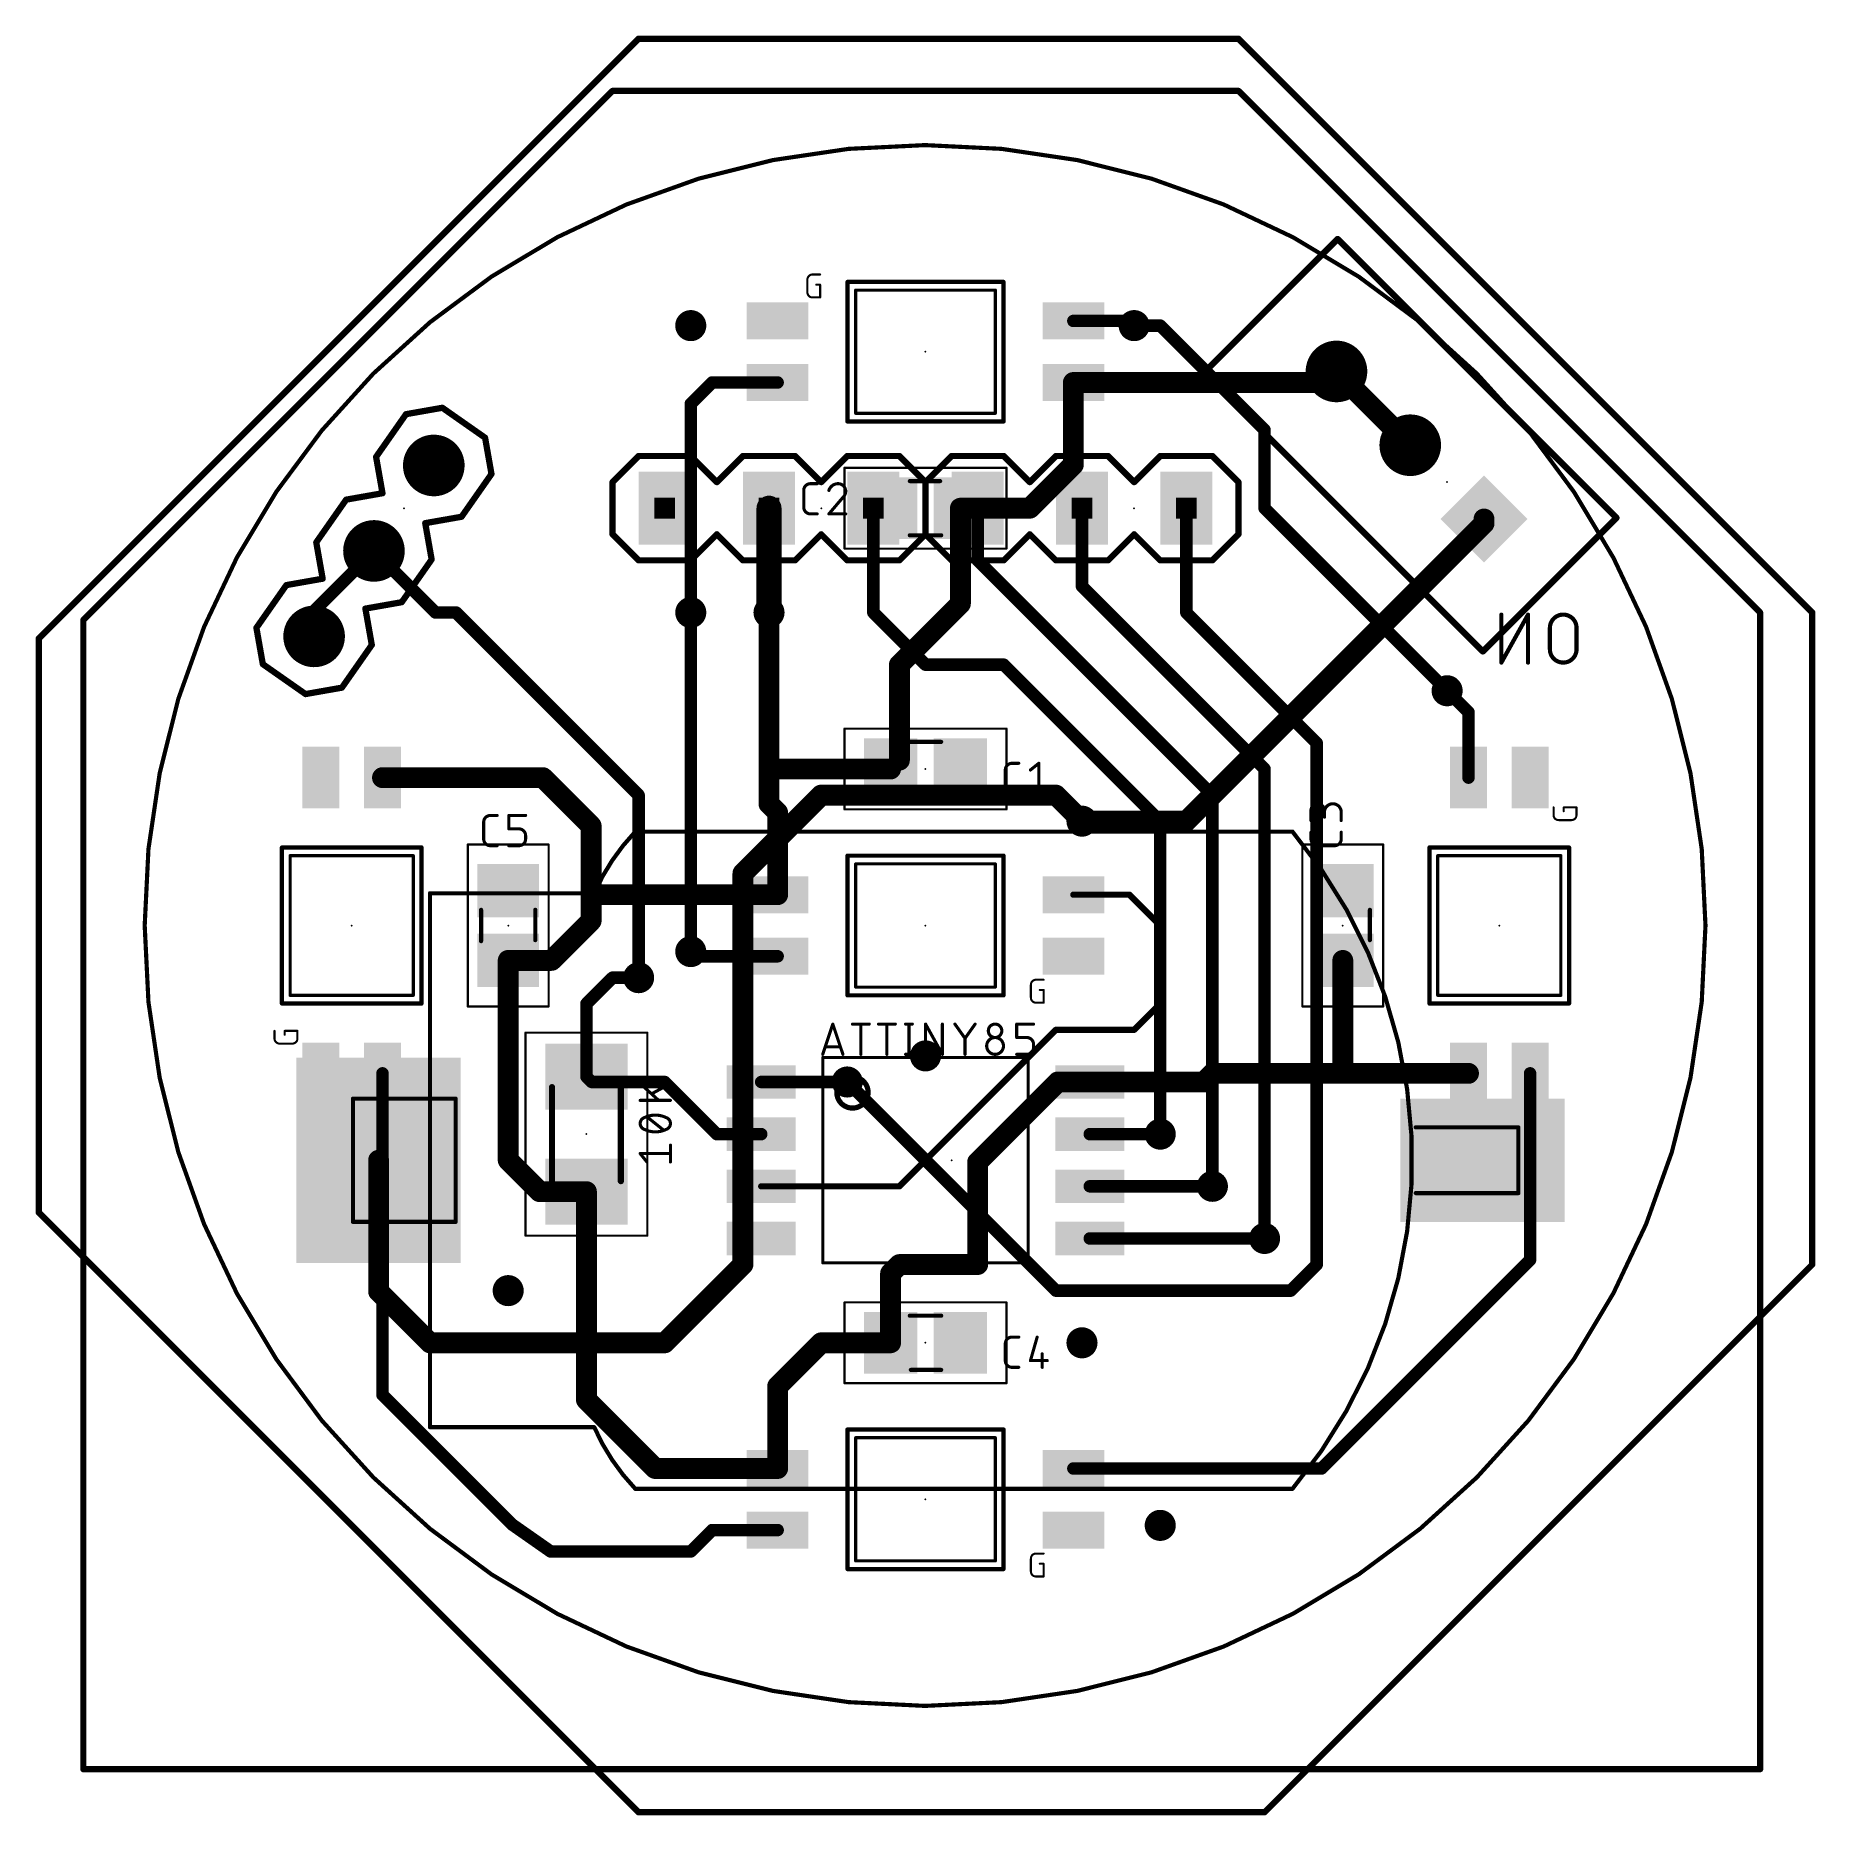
# Model space of a CAD drawing. Extents: x 3.7 to 47.1, y 3.7 to 47.1.
import ezdxf

# ---------------------------------------------------------------- set-up
doc = ezdxf.new("R2010")
doc.units = 0
for name, color, linetype in [('1', 12, 'CONTINUOUS'), ('16', 132, 'CONTINUOUS'), ('17', 110, 'CONTINUOUS'), ('18', 110, 'CONTINUOUS'), ('20', 31, 'CONTINUOUS'), ('21', 253, 'CONTINUOUS'), ('22', 253, 'CONTINUOUS'), ('23', 53, 'CONTINUOUS'), ('24', 53, 'CONTINUOUS'), ('25', 253, 'CONTINUOUS'), ('27', 253, 'CONTINUOUS'), ('39', 12, 'CONTINUOUS'), ('51', 253, 'CONTINUOUS'), ('52', 253, 'CONTINUOUS')]:
    doc.layers.add(name, color=color, linetype=linetype)

# ---------------------------------------------------------------- blocks, each defined once
blk = doc.blocks.new('RECT')
blk.add_solid([(-0.5, -0.5), (0.5, -0.5), (-0.5, 0.5), (0.5, 0.5)])
blk = doc.blocks.new('ROUNDP')
at = {"const_width": 0.5}
blk.add_lwpolyline([(0, -0.25, 1), (0, 0.25, 1), (0, -0.25)], format="xyb", dxfattribs=at)
blk = doc.blocks.new('SQUAREP')
blk.add_solid([(-0.5, -0.5), (0.5, -0.5), (-0.5, 0.5), (0.5, 0.5)])
blk = doc.blocks.new('ROUNDV')
at = {"const_width": 0.5}
blk.add_lwpolyline([(0, -0.25, 1), (0, 0.25, 1), (0, -0.25)], format="xyb", dxfattribs=at)

msp = doc.modelspace()

# ---------------------------------------------------------------- linework, layer by layer
at = {"layer": '1'}
for points, const_width in [([(4.8964, 32.8364), (17.78, 45.72)], 0.1524), ([(17.78, 45.72), (33.02, 45.72)], 0.1524), ([(33.02, 45.72), (45.72, 33.02)], 0.1524), ([(29, 40.12), (30.365, 40.12)], 0.3048), ([(30.365, 40.12), (30.48, 40.005)], 0.3048), ([(35.1368, 38.62), (35.4059, 38.8891)], 0.508), ([(35.4059, 38.8891), (37.202, 37.093)], 0.508), ([(19.685, 38.1), (20.205, 38.62)], 0.3048), ([(20.205, 38.62), (21.8, 38.62)], 0.3048), ([(29, 36.62), (29, 38.62)], 0.508), ([(29, 38.62), (35.1368, 38.62)], 0.508), ([(19.685, 33.02), (19.685, 38.1)], 0.3048), ([(27.94, 35.56), (29, 36.62)], 0.508), ([(26.25, 35.56), (27.94, 35.56)], 0.508), ([(26.25, 33.235), (26.25, 35.56)], 0.508), ([(38.998, 35.188), (38.998, 35.297)], 0.508), ([(31.75, 27.94), (38.998, 35.188)], 0.508), ([(24.765, 31.75), (26.25, 33.235)], 0.508), ([(21.59, 33.02), (21.59, 29.21)], 0.508), ([(45.72, 33.02), (45.72, 4.859)], 0.1524), ([(4.8964, 4.859), (4.8964, 32.8364)], 0.1524), ([(24.765, 29.425), (24.765, 31.75)], 0.508), ([(38.62, 30.595), (38.1, 31.115)], 0.3048), ([(38.62, 29), (38.62, 30.595)], 0.3048), ([(24.55, 29.21), (24.765, 29.425)], 0.3048), ([(16.085, 29), (12.18, 29)], 0.508), ([(17.26, 27.825), (16.085, 29)], 0.508), ([(21.59, 29.21), (21.59, 28.36)], 0.508), ([(24.55, 29.21), (21.59, 29.21)], 0.508), ([(21.59, 28.36), (21.8, 28.15)], 0.508), ([(21.8, 26.15), (21.8, 28.15)], 0.508), ([(29.21, 27.94), (31.75, 27.94)], 0.508), ([(17.26, 26.15), (17.26, 27.825)], 0.508), ([(17.26, 26.15), (21.8, 26.15)], 0.508), ([(17.26, 25.515), (17.26, 26.15)], 0.508), ([(29, 26.15), (30.365, 26.15)], 0.1524), ([(30.365, 26.15), (31.115, 25.4)], 0.1524), ([(16.295, 24.55), (17.26, 25.515)], 0.508), ([(31.115, 25.4), (31.115, 23.495)], 0.1524), ([(15.24, 24.55), (15.24, 19.685)], 0.508), ([(15.24, 24.55), (16.295, 24.55)], 0.508), ([(19.8, 24.65), (19.685, 24.765)], 0.3048), ([(21.8, 24.65), (19.8, 24.65)], 0.3048), ([(35.56, 24.55), (35.56, 21.8)], 0.508), ([(17.145, 23.495), (17.78, 24.13)], 0.3048), ([(17.78, 24.13), (18.415, 24.13)], 0.3048), ([(17.145, 21.72), (17.145, 23.495)], 0.3048), ([(31.115, 23.495), (30.48, 22.86)], 0.1524), ([(24.765, 19.05), (28.575, 22.86)], 0.1524), ([(30.48, 22.86), (28.575, 22.86)], 0.1524), ([(12.18, 13.97), (12.18, 21.8)], 0.3048), ([(17.145, 21.72), (17.275, 21.59)], 0.3048), ([(17.275, 21.59), (19.05, 21.59)], 0.3048), ([(19.05, 21.59), (20.32, 20.32)], 0.3048), ([(21.4, 21.59), (23.495, 21.59)], 0.3048), ([(28.6208, 21.59), (26.67, 19.6392)], 0.508), ([(29.4, 21.59), (28.6208, 21.59)], 0.508), ([(29.4, 21.59), (32.175, 21.59)], 0.508), ([(32.175, 21.59), (32.385, 21.8)], 0.508), ([(35.56, 21.8), (32.385, 21.8)], 0.508), ([(38.62, 21.8), (35.56, 21.8)], 0.508), ([(40.12, 21.8), (40.12, 17.26)], 0.3048), ([(20.32, 20.32), (21.4, 20.32)], 0.3048), ([(29.4, 20.32), (31.115, 20.32)], 0.3048), ([(15.24, 19.685), (16.005, 18.92)], 0.508), ([(26.67, 19.6392), (26.67, 17.145)], 0.508), ([(16.005, 18.92), (17.145, 18.92)], 0.508), ([(17.145, 18.92), (17.145, 13.8527)], 0.508), ([(21.4, 19.05), (24.765, 19.05)], 0.1524), ([(29.4, 19.05), (32.385, 19.05)], 0.3048), ([(29.4, 17.78), (33.655, 17.78)], 0.3048), ([(24.55, 16.93), (24.765, 17.145)], 0.508), ([(24.765, 17.145), (26.67, 17.145)], 0.508), ([(40.12, 17.26), (35.04, 12.18)], 0.3048), ([(24.55, 15.24), (24.55, 16.93)], 0.508), ([(21.8, 14.18), (22.86, 15.24)], 0.508), ([(22.86, 15.24), (24.55, 15.24)], 0.508), ([(21.8, 12.18), (21.8, 14.18)], 0.508), ([(15.3289, 10.8211), (12.18, 13.97)], 0.3048), ([(17.145, 13.8527), (18.8177, 12.18)], 0.508), ([(18.8177, 12.18), (21.8, 12.18)], 0.508), ([(35.04, 12.18), (29, 12.18)], 0.3048), ([(15.3289, 10.8211), (16.2731, 10.16)], 0.3048), ([(19.685, 10.16), (20.205, 10.68)], 0.3048), ([(21.8, 10.68), (20.205, 10.68)], 0.3048), ([(16.2731, 10.16), (19.685, 10.16)], 0.3048), ([(45.72, 4.859), (4.8964, 4.859)], 0.1524)]:
    msp.add_lwpolyline(points, dxfattribs=dict(at, const_width=const_width))
for points, const_width in [([(17.78, 45.7581, 1), (17.78, 45.6819)], 0.0762), ([(17.8069, 45.6931, 1), (17.7531, 45.7469)], 0.0762), ([(33.0469, 45.7469, 1), (32.9931, 45.6931)], 0.0762), ([(33.02, 45.6819, 1), (33.02, 45.7581)], 0.0762), ([(29, 40.1962, 1), (29, 40.0438)], 0.1524), ([(30.4189, 40.1739, 1), (30.3111, 40.0661)], 0.1524), ([(30.365, 40.0438, 1), (30.365, 40.1962)], 0.1524), ([(30.4261, 39.9511, 1), (30.5339, 40.0589)], 0.1524), ([(35.4957, 38.9789, 1), (35.3161, 38.7993)], 0.254), ([(35.4957, 38.7993, 1), (35.3161, 38.9789)], 0.254), ([(20.205, 38.6962, 1), (20.205, 38.5438)], 0.1524), ([(20.2589, 38.5661, 1), (20.1511, 38.6739)], 0.1524), ([(21.8, 38.5438, 1), (21.8, 38.6962)], 0.1524), ([(29.127, 38.62, 1), (28.873, 38.62)], 0.254), ([(29, 38.747, 1), (29, 38.493)], 0.254), ([(35.047, 38.7098, 1), (35.2266, 38.5302)], 0.254), ([(35.1368, 38.493, 1), (35.1368, 38.747)], 0.254), ([(19.7612, 38.1, 1), (19.6088, 38.1)], 0.1524), ([(19.6311, 38.1539, 1), (19.7389, 38.0461)], 0.1524), ([(37.1122, 37.0032, 1), (37.2918, 37.1828)], 0.254), ([(29.0898, 36.5302, 1), (28.9102, 36.7098)], 0.254), ([(28.873, 36.62, 1), (29.127, 36.62)], 0.254), ([(26.25, 35.687, 1), (26.25, 35.433)], 0.254), ([(26.377, 35.56, 1), (26.123, 35.56)], 0.254), ([(27.8502, 35.6498, 1), (28.0298, 35.4702)], 0.254), ([(27.94, 35.433, 1), (27.94, 35.687)], 0.254), ([(39.125, 35.297, 1), (38.871, 35.297)], 0.254), ([(38.871, 35.188, 1), (39.125, 35.188)], 0.254), ([(39.0878, 35.0982, 1), (38.9082, 35.2778)], 0.254), ([(26.3398, 33.1452, 1), (26.1602, 33.3248)], 0.254), ([(19.6088, 33.02, 1), (19.7612, 33.02)], 0.1524), ([(21.717, 33.02, 1), (21.463, 33.02)], 0.254), ([(26.123, 33.235, 1), (26.377, 33.235)], 0.254), ([(45.7581, 33.02, 1), (45.6819, 33.02)], 0.0762), ([(45.6931, 32.9931, 1), (45.7469, 33.0469)], 0.0762), ([(4.9345, 32.8364, 1), (4.8583, 32.8364)], 0.0762), ([(4.8695, 32.8633, 1), (4.9233, 32.8095)], 0.0762), ([(24.892, 31.75, 1), (24.638, 31.75)], 0.254), ([(24.6752, 31.8398, 1), (24.8548, 31.6602)], 0.254), ([(38.1539, 31.1689, 1), (38.0461, 31.0611)], 0.1524), ([(38.6962, 30.595, 1), (38.5438, 30.595)], 0.1524), ([(38.5661, 30.5411, 1), (38.6739, 30.6489)], 0.1524), ([(24.638, 29.425, 1), (24.892, 29.425)], 0.254), ([(24.8189, 29.3711, 1), (24.7111, 29.4789)], 0.1524), ([(12.18, 29.127, 1), (12.18, 28.873)], 0.254), ([(16.1748, 29.0898, 1), (15.9952, 28.9102)], 0.254), ([(16.085, 28.873, 1), (16.085, 29.127)], 0.254), ([(21.717, 29.21, 1), (21.463, 29.21)], 0.254), ([(21.59, 29.337, 1), (21.59, 29.083)], 0.254), ([(21.463, 29.21, 1), (21.717, 29.21)], 0.254), ([(24.4961, 29.2639, 1), (24.6039, 29.1561)], 0.1524), ([(24.55, 29.083, 1), (24.55, 29.337)], 0.254), ([(38.5438, 29, 1), (38.6962, 29)], 0.1524), ([(21.6798, 28.4498, 1), (21.5002, 28.2702)], 0.254), ([(21.463, 28.36, 1), (21.717, 28.36)], 0.254), ([(21.927, 28.15, 1), (21.673, 28.15)], 0.254), ([(21.7102, 28.0602, 1), (21.8898, 28.2398)], 0.254), ([(29.21, 28.067, 1), (29.21, 27.813)], 0.254), ([(31.75, 27.813, 1), (31.75, 28.067)], 0.254), ([(17.387, 27.825, 1), (17.133, 27.825)], 0.254), ([(17.1702, 27.7352, 1), (17.3498, 27.9148)], 0.254), ([(31.6602, 28.0298, 1), (31.8398, 27.8502)], 0.254), ([(17.26, 26.277, 1), (17.26, 26.023)], 0.254), ([(17.387, 26.15, 1), (17.133, 26.15)], 0.254), ([(17.133, 26.15, 1), (17.387, 26.15)], 0.254), ([(21.673, 26.15, 1), (21.927, 26.15)], 0.254), ([(21.8, 26.023, 1), (21.8, 26.277)], 0.254), ([(29, 26.1881, 1), (29, 26.1119)], 0.0762), ([(30.3919, 26.1769, 1), (30.3381, 26.1231)], 0.0762), ([(30.365, 26.1119, 1), (30.365, 26.1881)], 0.0762), ([(17.133, 25.515, 1), (17.387, 25.515)], 0.254), ([(17.3498, 25.4252, 1), (17.1702, 25.6048)], 0.254), ([(31.1531, 25.4, 1), (31.0769, 25.4)], 0.0762), ([(31.0881, 25.3731, 1), (31.1419, 25.4269)], 0.0762), ([(15.367, 24.55, 1), (15.113, 24.55)], 0.254), ([(15.24, 24.677, 1), (15.24, 24.423)], 0.254), ([(16.2052, 24.6398, 1), (16.3848, 24.4602)], 0.254), ([(16.295, 24.423, 1), (16.295, 24.677)], 0.254), ([(19.7389, 24.8189, 1), (19.6311, 24.7111)], 0.1524), ([(19.8, 24.7262, 1), (19.8, 24.5738)], 0.1524), ([(19.7461, 24.5961, 1), (19.8539, 24.7039)], 0.1524), ([(21.8, 24.5738, 1), (21.8, 24.7262)], 0.1524), ([(35.687, 24.55, 1), (35.433, 24.55)], 0.254), ([(17.78, 24.2062, 1), (17.78, 24.0538)], 0.1524), ([(17.8339, 24.0761, 1), (17.7261, 24.1839)], 0.1524), ([(18.415, 24.0538, 1), (18.415, 24.2062)], 0.1524), ([(17.2212, 23.495, 1), (17.0688, 23.495)], 0.1524), ([(17.0911, 23.5489, 1), (17.1989, 23.4411)], 0.1524), ([(31.0769, 23.495, 1), (31.1531, 23.495)], 0.0762), ([(31.1419, 23.4681, 1), (31.0881, 23.5219)], 0.0762), ([(28.575, 22.8981, 1), (28.575, 22.8219)], 0.0762), ([(28.6019, 22.8331, 1), (28.5481, 22.8869)], 0.0762), ([(30.4531, 22.8869, 1), (30.5069, 22.8331)], 0.0762), ([(30.48, 22.8219, 1), (30.48, 22.8981)], 0.0762), ([(12.2562, 21.8, 1), (12.1038, 21.8)], 0.1524), ([(17.1989, 21.7739, 1), (17.0911, 21.6661)], 0.1524), ([(17.0688, 21.72, 1), (17.2212, 21.72)], 0.1524), ([(17.275, 21.6662, 1), (17.275, 21.5138)], 0.1524), ([(17.2211, 21.5361, 1), (17.3289, 21.6439)], 0.1524), ([(19.1039, 21.6439, 1), (18.9961, 21.5361)], 0.1524), ([(19.05, 21.5138, 1), (19.05, 21.6662)], 0.1524), ([(21.4, 21.6662, 1), (21.4, 21.5138)], 0.1524), ([(23.495, 21.5138, 1), (23.495, 21.6662)], 0.1524), ([(28.6208, 21.717, 1), (28.6208, 21.463)], 0.254), ([(28.7106, 21.5002, 1), (28.531, 21.6798)], 0.254), ([(29.4, 21.717, 1), (29.4, 21.463)], 0.254), ([(29.4, 21.463, 1), (29.4, 21.717)], 0.254), ([(32.0852, 21.6798, 1), (32.2648, 21.5002)], 0.254), ([(32.175, 21.463, 1), (32.175, 21.717)], 0.254), ([(32.385, 21.927, 1), (32.385, 21.673)], 0.254), ([(32.4748, 21.7102, 1), (32.2952, 21.8898)], 0.254), ([(35.56, 21.927, 1), (35.56, 21.673)], 0.254), ([(35.433, 21.8, 1), (35.687, 21.8)], 0.254), ([(35.56, 21.673, 1), (35.56, 21.927)], 0.254), ([(38.62, 21.673, 1), (38.62, 21.927)], 0.254), ([(40.1962, 21.8, 1), (40.0438, 21.8)], 0.1524), ([(20.32, 20.3962, 1), (20.32, 20.2438)], 0.1524), ([(20.2661, 20.2661, 1), (20.3739, 20.3739)], 0.1524), ([(21.4, 20.2438, 1), (21.4, 20.3962)], 0.1524), ([(29.4, 20.3962, 1), (29.4, 20.2438)], 0.1524), ([(31.115, 20.2438, 1), (31.115, 20.3962)], 0.1524), ([(15.3298, 19.7748, 1), (15.1502, 19.5952)], 0.254), ([(15.113, 19.685, 1), (15.367, 19.685)], 0.254), ([(26.797, 19.6392, 1), (26.543, 19.6392)], 0.254), ([(26.5802, 19.729, 1), (26.7598, 19.5494)], 0.254), ([(16.005, 19.047, 1), (16.005, 18.793)], 0.254), ([(15.9152, 18.8302, 1), (16.0948, 19.0098)], 0.254), ([(17.272, 18.92, 1), (17.018, 18.92)], 0.254), ([(17.145, 18.793, 1), (17.145, 19.047)], 0.254), ([(21.4, 19.0881, 1), (21.4, 19.0119)], 0.0762), ([(24.7381, 19.0769, 1), (24.7919, 19.0231)], 0.0762), ([(24.765, 19.0119, 1), (24.765, 19.0881)], 0.0762), ([(29.4, 19.1262, 1), (29.4, 18.9738)], 0.1524), ([(32.385, 18.9738, 1), (32.385, 19.1262)], 0.1524), ([(29.4, 17.8562, 1), (29.4, 17.7038)], 0.1524), ([(33.655, 17.7038, 1), (33.655, 17.8562)], 0.1524), ([(24.765, 17.272, 1), (24.765, 17.018)], 0.254), ([(24.8548, 17.0552, 1), (24.6752, 17.2348)], 0.254), ([(26.67, 17.018, 1), (26.67, 17.272)], 0.254), ([(40.0438, 17.26, 1), (40.1962, 17.26)], 0.1524), ([(40.1739, 17.2061, 1), (40.0661, 17.3139)], 0.1524), ([(24.677, 16.93, 1), (24.423, 16.93)], 0.254), ([(24.4602, 17.0198, 1), (24.6398, 16.8402)], 0.254), ([(26.543, 17.145, 1), (26.797, 17.145)], 0.254), ([(22.86, 15.367, 1), (22.86, 15.113)], 0.254), ([(22.9498, 15.1502, 1), (22.7702, 15.3298)], 0.254), ([(24.423, 15.24, 1), (24.677, 15.24)], 0.254), ([(24.55, 15.113, 1), (24.55, 15.367)], 0.254), ([(21.927, 14.18, 1), (21.673, 14.18)], 0.254), ([(21.7102, 14.2698, 1), (21.8898, 14.0902)], 0.254), ([(12.2339, 14.0239, 1), (12.1261, 13.9161)], 0.1524), ([(12.1038, 13.97, 1), (12.2562, 13.97)], 0.1524), ([(17.2348, 13.9425, 1), (17.0552, 13.7628)], 0.254), ([(17.018, 13.8527, 1), (17.272, 13.8527)], 0.254), ([(18.8177, 12.307, 1), (18.8177, 12.053)], 0.254), ([(18.7278, 12.0902, 1), (18.9075, 12.2698)], 0.254), ([(21.673, 12.18, 1), (21.927, 12.18)], 0.254), ([(21.8, 12.053, 1), (21.8, 12.307)], 0.254), ([(29, 12.2562, 1), (29, 12.1038)], 0.1524), ([(34.9861, 12.2339, 1), (35.0939, 12.1261)], 0.1524), ([(35.04, 12.1038, 1), (35.04, 12.2562)], 0.1524), ([(15.3726, 10.8836, 1), (15.2852, 10.7587)], 0.1524), ([(15.275, 10.7673, 1), (15.3827, 10.875)], 0.1524), ([(20.205, 10.7562, 1), (20.205, 10.6038)], 0.1524), ([(20.2589, 10.6261, 1), (20.1511, 10.7339)], 0.1524), ([(21.8, 10.6038, 1), (21.8, 10.7562)], 0.1524), ([(16.2731, 10.2362, 1), (16.2731, 10.0838)], 0.1524), ([(16.2294, 10.0976, 1), (16.3168, 10.2224)], 0.1524), ([(19.6311, 10.2139, 1), (19.7389, 10.1061)], 0.1524), ([(19.685, 10.0838, 1), (19.685, 10.2362)], 0.1524), ([(4.8964, 4.8971, 1), (4.8964, 4.8209)], 0.0762), ([(4.8583, 4.859, 1), (4.9345, 4.859)], 0.0762), ([(45.6819, 4.859, 1), (45.7581, 4.859)], 0.0762), ([(45.72, 4.8209, 1), (45.72, 4.8971)], 0.0762)]:
    msp.add_lwpolyline(points, format="xyb", dxfattribs=dict(at, const_width=const_width))
at = {"layer": '16'}
for points, const_width in [([(3.81, 32.385), (18.415, 46.99)], 0.1524), ([(18.415, 46.99), (33.02, 46.99)], 0.1524), ([(33.02, 46.99), (46.99, 33.02)], 0.1524), ([(30.48, 40.005), (31.115, 40.005)], 0.3048), ([(31.115, 40.005), (33.655, 37.465)], 0.3048), ([(33.655, 37.465), (33.655, 35.56)], 0.3048), ([(21.59, 35.56), (21.59, 33.02)], 0.6096), ([(24.13, 33.02), (24.13, 35.56)], 0.3048), ([(26.67, 34.29), (26.67, 35.56)], 0.3048), ([(29.21, 33.655), (29.21, 35.56)], 0.3048), ([(31.75, 33.02), (31.75, 35.56)], 0.3048), ([(33.655, 35.56), (38.1, 31.115)], 0.3048), ([(10.5147, 33.0628), (11.9716, 34.5197)], 0.3048), ([(11.9716, 34.5197), (13.4712, 33.02)], 0.3048), ([(32.385, 28.575), (26.67, 34.29)], 0.3048), ([(33.655, 29.21), (29.21, 33.655)], 0.3048), ([(10.5147, 32.439), (10.5147, 33.0628)], 0.3048), ([(13.4712, 33.02), (13.97, 33.02)], 0.3048), ([(13.97, 33.02), (18.415, 28.575)], 0.3048), ([(19.685, 33.02), (19.685, 24.765)], 0.3048), ([(25.4, 31.75), (24.13, 33.02)], 0.3048), ([(34.925, 29.845), (31.75, 33.02)], 0.3048), ([(46.99, 33.02), (46.99, 17.145)], 0.1524), ([(3.81, 18.415), (3.81, 32.385)], 0.1524), ([(27.305, 31.75), (25.4, 31.75)], 0.3048), ([(31.115, 27.94), (27.305, 31.75)], 0.3048), ([(34.925, 17.145), (34.925, 29.845)], 0.3048), ([(33.655, 17.78), (33.655, 29.21)], 0.3048), ([(18.415, 28.575), (18.415, 24.13)], 0.3048), ([(20.955, 26.67), (22.86, 28.575)], 0.508), ([(22.86, 28.575), (28.575, 28.575)], 0.508), ([(28.575, 28.575), (29.21, 27.94)], 0.508), ([(32.385, 19.05), (32.385, 28.575)], 0.3048), ([(31.115, 20.32), (31.115, 27.94)], 0.3048), ([(20.955, 17.145), (20.955, 26.67)], 0.508), ([(23.495, 21.59), (28.575, 16.51)], 0.3048), ([(12.085, 16.49), (12.085, 19.685)], 0.508), ([(18.415, 3.81), (3.81, 18.415)], 0.1524), ([(20.955, 17.145), (19.05, 15.24)], 0.508), ([(46.99, 17.145), (33.655, 3.81)], 0.1524), ([(34.29, 16.51), (34.925, 17.145)], 0.3048), ([(13.335, 15.24), (12.085, 16.49)], 0.508), ([(28.575, 16.51), (34.29, 16.51)], 0.3048), ([(13.97, 15.24), (13.335, 15.24)], 0.508), ([(13.97, 15.24), (19.05, 15.24)], 0.508), ([(33.655, 3.81), (18.415, 3.81)], 0.1524)]:
    msp.add_lwpolyline(points, dxfattribs=dict(at, const_width=const_width))
for points, const_width in [([(18.415, 47.0281, 1), (18.415, 46.9519)], 0.0762), ([(18.4419, 46.9631, 1), (18.3881, 47.0169)], 0.0762), ([(33.0469, 47.0169, 1), (32.9931, 46.9631)], 0.0762), ([(33.02, 46.9519, 1), (33.02, 47.0281)], 0.0762), ([(30.48, 40.0812, 1), (30.48, 39.9288)], 0.1524), ([(31.1689, 40.0589, 1), (31.0611, 39.9511)], 0.1524), ([(31.115, 39.9288, 1), (31.115, 40.0812)], 0.1524), ([(33.7312, 37.465, 1), (33.5788, 37.465)], 0.1524), ([(33.6011, 37.4111, 1), (33.7089, 37.5189)], 0.1524), ([(21.7424, 35.56, 1), (21.4376, 35.56)], 0.3048), ([(24.2062, 35.56, 1), (24.0538, 35.56)], 0.1524), ([(26.7462, 35.56, 1), (26.5938, 35.56)], 0.1524), ([(29.2862, 35.56, 1), (29.1338, 35.56)], 0.1524), ([(31.8262, 35.56, 1), (31.6738, 35.56)], 0.1524), ([(33.7089, 35.6139, 1), (33.6011, 35.5061)], 0.1524), ([(33.5788, 35.56, 1), (33.7312, 35.56)], 0.1524), ([(12.0254, 34.5736, 1), (11.9177, 34.4658)], 0.1524), ([(12.0254, 34.4658, 1), (11.9177, 34.5736)], 0.1524), ([(26.7239, 34.3439, 1), (26.6161, 34.2361)], 0.1524), ([(26.5938, 34.29, 1), (26.7462, 34.29)], 0.1524), ([(29.2639, 33.7089, 1), (29.1561, 33.6011)], 0.1524), ([(29.1338, 33.655, 1), (29.2862, 33.655)], 0.1524), ([(10.5909, 33.0628, 1), (10.4385, 33.0628)], 0.1524), ([(10.4608, 33.1167, 1), (10.5686, 33.0089)], 0.1524), ([(13.4712, 33.0962, 1), (13.4712, 32.9438)], 0.1524), ([(13.4173, 32.9661, 1), (13.5251, 33.0739)], 0.1524), ([(14.0239, 33.0739, 1), (13.9161, 32.9661)], 0.1524), ([(13.97, 32.9438, 1), (13.97, 33.0962)], 0.1524), ([(19.7612, 33.02, 1), (19.6088, 33.02)], 0.1524), ([(21.4376, 33.02, 1), (21.7424, 33.02)], 0.3048), ([(24.1839, 33.0739, 1), (24.0761, 32.9661)], 0.1524), ([(24.0538, 33.02, 1), (24.2062, 33.02)], 0.1524), ([(31.8039, 33.0739, 1), (31.6961, 32.9661)], 0.1524), ([(31.6738, 33.02, 1), (31.8262, 33.02)], 0.1524), ([(47.0281, 33.02, 1), (46.9519, 33.02)], 0.0762), ([(46.9631, 32.9931, 1), (47.0169, 33.0469)], 0.0762), ([(10.4385, 32.439, 1), (10.5909, 32.439)], 0.1524), ([(3.8481, 32.385, 1), (3.7719, 32.385)], 0.0762), ([(3.7831, 32.4119, 1), (3.8369, 32.3581)], 0.0762), ([(25.4, 31.8262, 1), (25.4, 31.6738)], 0.1524), ([(25.3461, 31.6961, 1), (25.4539, 31.8039)], 0.1524), ([(27.3589, 31.8039, 1), (27.2511, 31.6961)], 0.1524), ([(27.305, 31.6738, 1), (27.305, 31.8262)], 0.1524), ([(38.0461, 31.0611, 1), (38.1539, 31.1689)], 0.1524), ([(35.0012, 29.845, 1), (34.8488, 29.845)], 0.1524), ([(34.8711, 29.7911, 1), (34.9789, 29.8989)], 0.1524), ([(33.7312, 29.21, 1), (33.5788, 29.21)], 0.1524), ([(33.6011, 29.1561, 1), (33.7089, 29.2639)], 0.1524), ([(18.4912, 28.575, 1), (18.3388, 28.575)], 0.1524), ([(18.3611, 28.5211, 1), (18.4689, 28.6289)], 0.1524), ([(22.86, 28.702, 1), (22.86, 28.448)], 0.254), ([(22.9498, 28.4852, 1), (22.7702, 28.6648)], 0.254), ([(28.6648, 28.6648, 1), (28.4852, 28.4852)], 0.254), ([(28.575, 28.448, 1), (28.575, 28.702)], 0.254), ([(32.4612, 28.575, 1), (32.3088, 28.575)], 0.1524), ([(32.3311, 28.5211, 1), (32.4389, 28.6289)], 0.1524), ([(29.1202, 27.8502, 1), (29.2998, 28.0298)], 0.254), ([(31.1912, 27.94, 1), (31.0388, 27.94)], 0.1524), ([(31.0611, 27.8861, 1), (31.1689, 27.9939)], 0.1524), ([(21.082, 26.67, 1), (20.828, 26.67)], 0.254), ([(20.8652, 26.7598, 1), (21.0448, 26.5802)], 0.254), ([(19.6088, 24.765, 1), (19.7612, 24.765)], 0.1524), ([(18.3388, 24.13, 1), (18.4912, 24.13)], 0.1524), ([(23.5489, 21.6439, 1), (23.4411, 21.5361)], 0.1524), ([(31.0388, 20.32, 1), (31.1912, 20.32)], 0.1524), ([(12.212, 19.685, 1), (11.958, 19.685)], 0.254), ([(32.3088, 19.05, 1), (32.4612, 19.05)], 0.1524), ([(3.7719, 18.415, 1), (3.8481, 18.415)], 0.0762), ([(3.8369, 18.4419, 1), (3.7831, 18.3881)], 0.0762), ([(33.5788, 17.78, 1), (33.7312, 17.78)], 0.1524), ([(21.0448, 17.0552, 1), (20.8652, 17.2348)], 0.254), ([(20.828, 17.145, 1), (21.082, 17.145)], 0.254), ([(34.8488, 17.145, 1), (35.0012, 17.145)], 0.1524), ([(34.9789, 17.0911, 1), (34.8711, 17.1989)], 0.1524), ([(46.9519, 17.145, 1), (47.0281, 17.145)], 0.0762), ([(47.0169, 17.1181, 1), (46.9631, 17.1719)], 0.0762), ([(12.1748, 16.5798, 1), (11.9952, 16.4002)], 0.254), ([(11.958, 16.49, 1), (12.212, 16.49)], 0.254), ([(28.575, 16.5862, 1), (28.575, 16.4338)], 0.1524), ([(28.5211, 16.4561, 1), (28.6289, 16.5639)], 0.1524), ([(34.2361, 16.5639, 1), (34.3439, 16.4561)], 0.1524), ([(34.29, 16.4338, 1), (34.29, 16.5862)], 0.1524), ([(13.335, 15.367, 1), (13.335, 15.113)], 0.254), ([(13.2452, 15.1502, 1), (13.4248, 15.3298)], 0.254), ([(13.97, 15.367, 1), (13.97, 15.113)], 0.254), ([(13.97, 15.113, 1), (13.97, 15.367)], 0.254), ([(18.9602, 15.3298, 1), (19.1398, 15.1502)], 0.254), ([(19.05, 15.113, 1), (19.05, 15.367)], 0.254), ([(18.415, 3.8481, 1), (18.415, 3.7719)], 0.0762), ([(18.3881, 3.7831, 1), (18.4419, 3.8369)], 0.0762), ([(33.6281, 3.8369, 1), (33.6819, 3.7831)], 0.0762), ([(33.655, 3.7719, 1), (33.655, 3.8481)], 0.0762)]:
    msp.add_lwpolyline(points, format="xyb", dxfattribs=dict(at, const_width=const_width))
at = {"layer": '20'}
for points, const_width in [([(25.39, 6.4, 1), (25.39, 44.4, 1), (25.39, 6.4)], 0.1016), ([(23.7, 40.8891, 1), (23.7, 40.851)], 0.0381), ([(23.7191, 40.87, 1), (23.681, 40.87)], 0.0381), ([(27.1191, 40.87, 1), (27.081, 40.87)], 0.0381), ([(27.1, 40.851, 1), (27.1, 40.8891)], 0.0381), ([(23.7, 37.8891, 1), (23.7, 37.851)], 0.0381), ([(23.681, 37.87, 1), (23.7191, 37.87)], 0.0381), ([(27.081, 37.87, 1), (27.1191, 37.87)], 0.0381), ([(27.1, 37.851, 1), (27.1, 37.8891)], 0.0381), ([(9.949, 27.1, 1), (9.9109, 27.1)], 0.0381), ([(9.93, 27.1191, 1), (9.93, 27.081)], 0.0381), ([(12.9491, 27.1, 1), (12.911, 27.1)], 0.0381), ([(12.93, 27.081, 1), (12.93, 27.1191)], 0.0381), ([(23.7, 26.9191, 1), (23.7, 26.881)], 0.0381), ([(23.7191, 26.9, 1), (23.681, 26.9)], 0.0381), ([(27.1191, 26.9, 1), (27.081, 26.9)], 0.0381), ([(27.1, 26.881, 1), (27.1, 26.9191)], 0.0381), ([(37.8891, 27.1, 1), (37.851, 27.1)], 0.0381), ([(37.87, 27.1191, 1), (37.87, 27.081)], 0.0381), ([(40.8891, 27.1, 1), (40.851, 27.1)], 0.0381), ([(40.87, 27.081, 1), (40.87, 27.1191)], 0.0381), ([(23.7, 23.9191, 1), (23.7, 23.881)], 0.0381), ([(23.681, 23.9, 1), (23.7191, 23.9)], 0.0381), ([(27.081, 23.9, 1), (27.1191, 23.9)], 0.0381), ([(27.1, 23.881, 1), (27.1, 23.9191)], 0.0381), ([(9.9109, 23.7, 1), (9.949, 23.7)], 0.0381), ([(9.93, 23.7191, 1), (9.93, 23.681)], 0.0381), ([(12.911, 23.7, 1), (12.9491, 23.7)], 0.0381), ([(12.93, 23.681, 1), (12.93, 23.7191)], 0.0381), ([(37.87, 23.7191, 1), (37.87, 23.681)], 0.0381), ([(37.851, 23.7, 1), (37.8891, 23.7)], 0.0381), ([(40.851, 23.7, 1), (40.8891, 23.7)], 0.0381), ([(40.87, 23.681, 1), (40.87, 23.7191)], 0.0381), ([(23.7, 12.9491, 1), (23.7, 12.911)], 0.0381), ([(23.7191, 12.93, 1), (23.681, 12.93)], 0.0381), ([(27.1191, 12.93, 1), (27.081, 12.93)], 0.0381), ([(27.1, 12.911, 1), (27.1, 12.9491)], 0.0381), ([(23.7, 9.949, 1), (23.7, 9.9109)], 0.0381), ([(27.1, 9.9109, 1), (27.1, 9.949)], 0.0381), ([(23.681, 9.93, 1), (23.7191, 9.93)], 0.0381), ([(27.081, 9.93, 1), (27.1191, 9.93)], 0.0381)]:
    msp.add_lwpolyline(points, format="xyb", dxfattribs=dict(at, const_width=const_width))
at = {"layer": '20', "const_width": 0.0762}
for points in [[(23.7, 37.87), (23.7, 40.87)], [(23.7, 40.87), (27.1, 40.87)], [(27.1, 40.87), (27.1, 37.87)], [(27.1, 37.87), (23.7, 37.87)], [(9.93, 23.7), (9.93, 27.1)], [(9.93, 27.1), (12.93, 27.1)], [(12.93, 27.1), (12.93, 23.7)], [(23.7, 26.9), (27.1, 26.9)], [(23.7, 23.9), (23.7, 26.9)], [(27.1, 26.9), (27.1, 23.9)], [(37.87, 23.7), (37.87, 27.1)], [(37.87, 27.1), (40.87, 27.1)], [(40.87, 27.1), (40.87, 23.7)], [(27.1, 23.9), (23.7, 23.9)], [(12.93, 23.7), (9.93, 23.7)], [(40.87, 23.7), (37.87, 23.7)], [(23.7, 12.93), (27.1, 12.93)], [(23.7, 9.93), (23.7, 12.93)], [(27.1, 12.93), (27.1, 9.93)], [(27.1, 9.93), (23.7, 9.93)]]:
    msp.add_lwpolyline(points, dxfattribs=at)
at = {"layer": '21'}
for points, const_width in [([(35.4342, 42.1135), (32.1815, 38.8608)], 0.1524), ([(42.2224, 35.3253), (35.4342, 42.1135)], 0.1524), ([(22.6483, 41.2496), (22.8346, 41.2496)], 0.0508), ([(22.5242, 40.815), (22.5242, 41.1254)], 0.0508), ([(22.7415, 41.0012), (22.8346, 41.0012)], 0.0508), ([(22.8346, 41.0012), (22.8346, 40.6908)], 0.0508), ([(23.5, 37.67), (23.5, 41.07)], 0.1016), ([(23.5, 41.07), (27.3, 41.07)], 0.1016), ([(27.3, 41.07), (27.3, 37.67)], 0.1016), ([(22.8346, 40.6908), (22.6483, 40.6908)], 0.0508), ([(32.1815, 38.8608), (38.9697, 32.0726)], 0.1524), ([(12.0239, 36.8086), (12.7523, 37.8489)], 0.1524), ([(13.6367, 38.0049), (12.7523, 37.8489)], 0.1524), ([(14.677, 37.2764), (13.6367, 38.0049)], 0.1524), ([(27.3, 37.67), (23.5, 37.67)], 0.1016), ([(14.833, 36.392), (14.677, 37.2764)], 0.1524), ([(12.1798, 35.9242), (12.0239, 36.8086)], 0.1524), ([(14.833, 36.392), (14.1045, 35.3517)], 0.1524), ([(11.2955, 35.7683), (12.1798, 35.9242)], 0.1524), ([(10.567, 34.728), (11.2955, 35.7683)], 0.1524), ([(14.1045, 35.3517), (13.2202, 35.1958)], 0.1524), ([(13.2202, 35.1958), (13.3761, 34.3114)], 0.1524), ([(38.9697, 32.0726), (42.2224, 35.3253)], 0.1524), ([(10.723, 33.8436), (10.567, 34.728)], 0.1524), ([(13.3761, 34.3114), (12.6477, 33.2711)], 0.1524), ([(9.8386, 33.6876), (10.723, 33.8436)], 0.1524), ([(9.1101, 32.6473), (9.8386, 33.6876)], 0.1524), ([(12.6477, 33.2711), (11.7633, 33.1151)], 0.1524), ([(11.7633, 33.1151), (11.9192, 32.2308)], 0.1524), ([(9.2661, 31.7629), (9.1101, 32.6473)], 0.1524), ([(11.9192, 32.2308), (11.1908, 31.1904)], 0.1524), ([(10.3064, 31.0345), (9.2661, 31.7629)], 0.1524), ([(11.1908, 31.1904), (10.3064, 31.0345)], 0.1524), ([(40.6908, 28.0896), (40.6908, 28.2758)], 0.0508), ([(40.9392, 28.1827), (40.9392, 28.2758)], 0.0508), ([(40.9392, 28.2758), (41.2496, 28.2758)], 0.0508), ([(41.2496, 28.2758), (41.2496, 28.0896)], 0.0508), ([(41.1254, 27.9654), (40.815, 27.9654)], 0.0508), ([(9.73, 23.5), (9.73, 27.3)], 0.1016), ([(9.73, 27.3), (13.13, 27.3)], 0.1016), ([(13.13, 27.3), (13.13, 23.5)], 0.1016), ([(37.67, 23.5), (37.67, 27.3)], 0.1016), ([(37.67, 27.3), (41.07, 27.3)], 0.1016), ([(41.07, 27.3), (41.07, 23.5)], 0.1016), ([(23.5, 27.1), (27.3, 27.1)], 0.1016), ([(23.5, 23.7), (23.5, 27.1)], 0.1016), ([(27.3, 27.1), (27.3, 23.7)], 0.1016), ([(27.9654, 23.6446), (27.9654, 23.955)], 0.0508), ([(28.0896, 24.0792), (28.2758, 24.0792)], 0.0508), ([(28.1827, 23.8308), (28.2758, 23.8308)], 0.0508), ([(28.2758, 23.8308), (28.2758, 23.5204)], 0.0508), ([(13.13, 23.5), (9.73, 23.5)], 0.1016), ([(27.3, 23.7), (23.5, 23.7)], 0.1016), ([(28.2758, 23.5204), (28.0896, 23.5204)], 0.0508), ([(41.07, 23.5), (37.67, 23.5)], 0.1016), ([(9.5504, 22.6483), (9.5504, 22.8346)], 0.0508), ([(9.985, 22.5242), (9.6746, 22.5242)], 0.0508), ([(9.7988, 22.7415), (9.7988, 22.8346)], 0.0508), ([(9.7988, 22.8346), (10.1092, 22.8346)], 0.0508), ([(10.1092, 22.8346), (10.1092, 22.6483)], 0.0508), ([(22.9, 17.185), (22.9, 22.185)], 0.0762), ([(22.9, 22.185), (27.9, 22.185)], 0.0762), ([(27.9, 22.185), (27.9, 17.185)], 0.0762), ([(27.9, 17.185), (22.9, 17.185)], 0.0762), ([(23.5, 13.13), (27.3, 13.13)], 0.1016), ([(23.5, 9.73), (23.5, 13.13)], 0.1016), ([(27.3, 13.13), (27.3, 9.73)], 0.1016), ([(27.9654, 9.6746), (27.9654, 9.985)], 0.0508), ([(28.0896, 10.1092), (28.2758, 10.1092)], 0.0508), ([(27.3, 9.73), (23.5, 9.73)], 0.1016), ([(28.2758, 9.5504), (28.0896, 9.5504)], 0.0508), ([(28.1827, 9.8608), (28.2758, 9.8608)], 0.0508), ([(28.2758, 9.8608), (28.2758, 9.5504)], 0.0508)]:
    msp.add_lwpolyline(points, dxfattribs=dict(at, const_width=const_width))
for points, const_width in [([(35.4611, 42.1404, 1), (35.4073, 42.0865)], 0.0762), ([(35.4611, 42.0865, 1), (35.4073, 42.1404)], 0.0762), ([(22.6483, 41.2496, 0.4142), (22.5242, 41.1254)], 0.0508), ([(22.6483, 41.2623, 1), (22.6483, 41.2369)], 0.0254), ([(22.6483, 41.2369, 1), (22.6483, 41.2623)], 0.0254), ([(22.8346, 41.2369, 1), (22.8346, 41.2623)], 0.0254), ([(22.5369, 41.1254, 1), (22.5115, 41.1254)], 0.0254), ([(22.5115, 41.1254, 1), (22.5369, 41.1254)], 0.0254), ([(22.5242, 40.815, 0.4142), (22.6483, 40.6908)], 0.0508), ([(22.5369, 40.815, 1), (22.5115, 40.815)], 0.0254), ([(22.5115, 40.815, 1), (22.5369, 40.815)], 0.0254), ([(22.7415, 41.0139, 1), (22.7415, 40.9885)], 0.0254), ([(22.8473, 41.0012, 1), (22.8219, 41.0012)], 0.0254), ([(22.8346, 40.9885, 1), (22.8346, 41.0139)], 0.0254), ([(23.5254, 41.07, 1), (23.4746, 41.07)], 0.0508), ([(23.5, 41.0954, 1), (23.5, 41.0446)], 0.0508), ([(27.3254, 41.07, 1), (27.2746, 41.07)], 0.0508), ([(27.3, 41.0446, 1), (27.3, 41.0954)], 0.0508), ([(22.6483, 40.7035, 1), (22.6483, 40.6781)], 0.0254), ([(22.6483, 40.6781, 1), (22.6483, 40.7035)], 0.0254), ([(22.8219, 40.6908, 1), (22.8473, 40.6908)], 0.0254), ([(22.8346, 40.6781, 1), (22.8346, 40.7035)], 0.0254), ([(32.2085, 38.8877, 1), (32.1546, 38.8338)], 0.0762), ([(32.1546, 38.8877, 1), (32.2085, 38.8338)], 0.0762), ([(12.7457, 37.8864, 1), (12.759, 37.8114)], 0.0762), ([(12.7835, 37.8271, 1), (12.7211, 37.8708)], 0.0762), ([(13.6586, 38.0361, 1), (13.6149, 37.9737)], 0.0762), ([(13.6433, 37.9673, 1), (13.6301, 38.0424)], 0.0762), ([(23.5, 37.6954, 1), (23.5, 37.6446)], 0.0508), ([(27.3, 37.6446, 1), (27.3, 37.6954)], 0.0508), ([(14.7146, 37.283, 1), (14.6395, 37.2698)], 0.0762), ([(14.6552, 37.2452, 1), (14.6989, 37.3076)], 0.0762), ([(23.4746, 37.67, 1), (23.5254, 37.67)], 0.0508), ([(27.2746, 37.67, 1), (27.3254, 37.67)], 0.0508), ([(12.0614, 36.8152, 1), (11.9864, 36.802)], 0.0762), ([(11.9927, 36.8305, 1), (12.0551, 36.7867)], 0.0762), ([(14.7955, 36.3854, 1), (14.8705, 36.3987)], 0.0762), ([(14.8642, 36.3702, 1), (14.8018, 36.4139)], 0.0762), ([(12.1423, 35.9176, 1), (12.2174, 35.9308)], 0.0762), ([(12.1865, 35.8867, 1), (12.1732, 35.9617)], 0.0762), ([(11.2888, 35.8058, 1), (11.3021, 35.7308)], 0.0762), ([(11.3267, 35.7464, 1), (11.2642, 35.7901)], 0.0762), ([(13.2577, 35.2024, 1), (13.1826, 35.1892)], 0.0762), ([(13.2135, 35.2333, 1), (13.2268, 35.1583)], 0.0762), ([(14.0733, 35.3736, 1), (14.1358, 35.3299)], 0.0762), ([(14.1112, 35.3142, 1), (14.0979, 35.3892)], 0.0762), ([(42.2494, 35.2983, 1), (42.1955, 35.3522)], 0.0762), ([(42.1955, 35.2983, 1), (42.2494, 35.3522)], 0.0762), ([(10.6045, 34.7346, 1), (10.5295, 34.7213)], 0.0762), ([(10.5358, 34.7498, 1), (10.5982, 34.7061)], 0.0762), ([(13.3386, 34.3048, 1), (13.4136, 34.318)], 0.0762), ([(13.4073, 34.2895, 1), (13.3449, 34.3332)], 0.0762), ([(10.6854, 33.837, 1), (10.7605, 33.8502)], 0.0762), ([(10.7296, 33.8061, 1), (10.7163, 33.8811)], 0.0762), ([(9.832, 33.7252, 1), (9.8452, 33.6501)], 0.0762), ([(9.8698, 33.6658, 1), (9.8074, 33.7095)], 0.0762), ([(11.8008, 33.1217, 1), (11.7258, 33.1085)], 0.0762), ([(11.7567, 33.1527, 1), (11.7699, 33.0776)], 0.0762), ([(12.6164, 33.2929, 1), (12.6789, 33.2492)], 0.0762), ([(12.6543, 33.2336, 1), (12.641, 33.3086)], 0.0762), ([(9.1476, 32.6539, 1), (9.0726, 32.6407)], 0.0762), ([(9.0789, 32.6692, 1), (9.1413, 32.6255)], 0.0762), ([(11.8817, 32.2241, 1), (11.9567, 32.2374)], 0.0762), ([(11.9504, 32.2089, 1), (11.888, 32.2526)], 0.0762), ([(38.9428, 32.0995, 1), (38.9967, 32.0456)], 0.0762), ([(38.9428, 32.0456, 1), (38.9967, 32.0995)], 0.0762), ([(9.2879, 31.7941, 1), (9.2442, 31.7317)], 0.0762), ([(9.2285, 31.7563, 1), (9.3036, 31.7695)], 0.0762), ([(11.1596, 31.2123, 1), (11.222, 31.1686)], 0.0762), ([(11.1974, 31.1529, 1), (11.1842, 31.2279)], 0.0762), ([(10.2998, 31.072, 1), (10.313, 30.997)], 0.0762), ([(10.2845, 31.0033, 1), (10.3282, 31.0657)], 0.0762), ([(40.7035, 28.2758, 1), (40.6781, 28.2758)], 0.0254), ([(40.9519, 28.2758, 1), (40.9265, 28.2758)], 0.0254), ([(40.9392, 28.2885, 1), (40.9392, 28.2631)], 0.0254), ([(40.9265, 28.1827, 1), (40.9519, 28.1827)], 0.0254), ([(41.2623, 28.2758, 1), (41.2369, 28.2758)], 0.0254), ([(41.2496, 28.2631, 1), (41.2496, 28.2885)], 0.0254), ([(40.6908, 28.0896, 0.4142), (40.815, 27.9654)], 0.0508), ([(40.7035, 28.0896, 1), (40.6781, 28.0896)], 0.0254), ([(40.6781, 28.0896, 1), (40.7035, 28.0896)], 0.0254), ([(40.815, 27.9781, 1), (40.815, 27.9527)], 0.0254), ([(40.815, 27.9527, 1), (40.815, 27.9781)], 0.0254), ([(41.1254, 27.9654, 0.4142), (41.2496, 28.0896)], 0.0508), ([(41.1254, 27.9781, 1), (41.1254, 27.9527)], 0.0254), ([(41.1254, 27.9527, 1), (41.1254, 27.9781)], 0.0254), ([(41.2623, 28.0896, 1), (41.2369, 28.0896)], 0.0254), ([(41.2369, 28.0896, 1), (41.2623, 28.0896)], 0.0254), ([(9.7554, 27.3, 1), (9.7046, 27.3)], 0.0508), ([(9.73, 27.3254, 1), (9.73, 27.2746)], 0.0508), ([(13.1554, 27.3, 1), (13.1046, 27.3)], 0.0508), ([(13.13, 27.2746, 1), (13.13, 27.3254)], 0.0508), ([(37.6954, 27.3, 1), (37.6446, 27.3)], 0.0508), ([(37.67, 27.3254, 1), (37.67, 27.2746)], 0.0508), ([(41.0954, 27.3, 1), (41.0446, 27.3)], 0.0508), ([(41.07, 27.2746, 1), (41.07, 27.3254)], 0.0508), ([(23.5, 27.1254, 1), (23.5, 27.0746)], 0.0508), ([(23.5254, 27.1, 1), (23.4746, 27.1)], 0.0508), ([(27.3254, 27.1, 1), (27.2746, 27.1)], 0.0508), ([(27.3, 27.0746, 1), (27.3, 27.1254)], 0.0508), ([(28.0896, 24.0792, 0.4142), (27.9654, 23.955)], 0.0508), ([(27.9781, 23.955, 1), (27.9527, 23.955)], 0.0254), ([(27.9527, 23.955, 1), (27.9781, 23.955)], 0.0254), ([(28.0896, 24.0919, 1), (28.0896, 24.0665)], 0.0254), ([(28.0896, 24.0665, 1), (28.0896, 24.0919)], 0.0254), ([(28.1827, 23.8435, 1), (28.1827, 23.8181)], 0.0254), ([(28.2885, 23.8308, 1), (28.2631, 23.8308)], 0.0254), ([(28.2758, 24.0665, 1), (28.2758, 24.0919)], 0.0254), ([(28.2758, 23.8181, 1), (28.2758, 23.8435)], 0.0254), ([(9.73, 23.5254, 1), (9.73, 23.4746)], 0.0508), ([(9.7046, 23.5, 1), (9.7554, 23.5)], 0.0508), ([(13.1046, 23.5, 1), (13.1554, 23.5)], 0.0508), ([(13.13, 23.4746, 1), (13.13, 23.5254)], 0.0508), ([(23.5, 23.7254, 1), (23.5, 23.6746)], 0.0508), ([(23.4746, 23.7, 1), (23.5254, 23.7)], 0.0508), ([(27.2746, 23.7, 1), (27.3254, 23.7)], 0.0508), ([(27.3, 23.6746, 1), (27.3, 23.7254)], 0.0508), ([(27.9654, 23.6446, 0.4142), (28.0896, 23.5204)], 0.0508), ([(27.9781, 23.6446, 1), (27.9527, 23.6446)], 0.0254), ([(27.9527, 23.6446, 1), (27.9781, 23.6446)], 0.0254), ([(28.0896, 23.5331, 1), (28.0896, 23.5077)], 0.0254), ([(28.0896, 23.5077, 1), (28.0896, 23.5331)], 0.0254), ([(28.2631, 23.5204, 1), (28.2885, 23.5204)], 0.0254), ([(28.2758, 23.5077, 1), (28.2758, 23.5331)], 0.0254), ([(37.67, 23.5254, 1), (37.67, 23.4746)], 0.0508), ([(37.6446, 23.5, 1), (37.6954, 23.5)], 0.0508), ([(41.0446, 23.5, 1), (41.0954, 23.5)], 0.0508), ([(41.07, 23.4746, 1), (41.07, 23.5254)], 0.0508), ([(9.5631, 22.8346, 1), (9.5377, 22.8346)], 0.0254), ([(9.5504, 22.6483, 0.4142), (9.6746, 22.5242)], 0.0508), ([(9.5631, 22.6483, 1), (9.5377, 22.6483)], 0.0254), ([(9.5377, 22.6483, 1), (9.5631, 22.6483)], 0.0254), ([(9.6746, 22.5369, 1), (9.6746, 22.5115)], 0.0254), ([(9.6746, 22.5115, 1), (9.6746, 22.5369)], 0.0254), ([(9.8115, 22.8346, 1), (9.7861, 22.8346)], 0.0254), ([(9.7988, 22.8473, 1), (9.7988, 22.8219)], 0.0254), ([(9.7861, 22.7415, 1), (9.8115, 22.7415)], 0.0254), ([(9.985, 22.5242, 0.4142), (10.1092, 22.6483)], 0.0508), ([(9.985, 22.5369, 1), (9.985, 22.5115)], 0.0254), ([(9.985, 22.5115, 1), (9.985, 22.5369)], 0.0254), ([(10.1219, 22.8346, 1), (10.0965, 22.8346)], 0.0254), ([(10.1219, 22.6483, 1), (10.0965, 22.6483)], 0.0254), ([(10.0965, 22.6483, 1), (10.1219, 22.6483)], 0.0254), ([(10.1092, 22.8219, 1), (10.1092, 22.8473)], 0.0254), ([(22.9, 22.2041, 1), (22.9, 22.166)], 0.0381), ([(22.9191, 22.185, 1), (22.881, 22.185)], 0.0381), ([(27.9191, 22.185, 1), (27.881, 22.185)], 0.0381), ([(27.9, 22.166, 1), (27.9, 22.2041)], 0.0381), ([(23.622, 20.955, 1), (23.622, 21.717, 1), (23.622, 20.955)], 0.127), ([(22.9, 17.2041, 1), (22.9, 17.166)], 0.0381), ([(22.881, 17.185, 1), (22.9191, 17.185)], 0.0381), ([(27.881, 17.185, 1), (27.9191, 17.185)], 0.0381), ([(27.9, 17.166, 1), (27.9, 17.2041)], 0.0381), ([(23.5, 13.1554, 1), (23.5, 13.1046)], 0.0508), ([(23.5254, 13.13, 1), (23.4746, 13.13)], 0.0508), ([(27.3254, 13.13, 1), (27.2746, 13.13)], 0.0508), ([(27.3, 13.1046, 1), (27.3, 13.1554)], 0.0508), ([(28.0896, 10.1092, 0.4142), (27.9654, 9.985)], 0.0508), ([(27.9781, 9.985, 1), (27.9527, 9.985)], 0.0254), ([(27.9527, 9.985, 1), (27.9781, 9.985)], 0.0254), ([(28.0896, 10.1219, 1), (28.0896, 10.0965)], 0.0254), ([(28.0896, 10.0965, 1), (28.0896, 10.1219)], 0.0254), ([(28.2758, 10.0965, 1), (28.2758, 10.1219)], 0.0254), ([(23.5, 9.7554, 1), (23.5, 9.7046)], 0.0508), ([(23.4746, 9.73, 1), (23.5254, 9.73)], 0.0508), ([(27.2746, 9.73, 1), (27.3254, 9.73)], 0.0508), ([(27.3, 9.7046, 1), (27.3, 9.7554)], 0.0508), ([(27.9654, 9.6746, 0.4142), (28.0896, 9.5504)], 0.0508), ([(27.9781, 9.6746, 1), (27.9527, 9.6746)], 0.0254), ([(27.9527, 9.6746, 1), (27.9781, 9.6746)], 0.0254), ([(28.0896, 9.5631, 1), (28.0896, 9.5377)], 0.0254), ([(28.0896, 9.5377, 1), (28.0896, 9.5631)], 0.0254), ([(28.1827, 9.8735, 1), (28.1827, 9.8481)], 0.0254), ([(28.2885, 9.8608, 1), (28.2631, 9.8608)], 0.0254), ([(28.2631, 9.5504, 1), (28.2885, 9.5504)], 0.0254), ([(28.2758, 9.8481, 1), (28.2758, 9.8735)], 0.0254), ([(28.2758, 9.5377, 1), (28.2758, 9.5631)], 0.0254)]:
    msp.add_lwpolyline(points, format="xyb", dxfattribs=dict(at, const_width=const_width))
at = {"layer": '22'}
for points, const_width in [([(18.415, 36.83), (17.78, 36.195)], 0.1524), ([(19.685, 36.83), (18.415, 36.83)], 0.1524), ([(20.32, 36.195), (19.685, 36.83)], 0.1524), ([(20.955, 36.83), (20.32, 36.195)], 0.1524), ([(22.225, 36.83), (20.955, 36.83)], 0.1524), ([(22.86, 36.195), (22.225, 36.83)], 0.1524), ([(23.495, 36.83), (22.86, 36.195)], 0.1524), ([(24.765, 36.83), (23.495, 36.83)], 0.1524), ([(24.765, 36.83), (25.4, 36.195)], 0.1524), ([(26.035, 36.83), (25.4, 36.195)], 0.1524), ([(27.305, 36.83), (26.035, 36.83)], 0.1524), ([(27.94, 36.195), (27.305, 36.83)], 0.1524), ([(28.575, 36.83), (27.94, 36.195)], 0.1524), ([(29.845, 36.83), (28.575, 36.83)], 0.1524), ([(30.48, 36.195), (29.845, 36.83)], 0.1524), ([(31.115, 36.83), (30.48, 36.195)], 0.1524), ([(32.385, 36.83), (31.115, 36.83)], 0.1524), ([(32.385, 36.83), (33.02, 36.195)], 0.1524), ([(17.78, 36.195), (17.78, 34.925)], 0.1524), ([(25.4, 36.195), (25.4, 34.925)], 0.1524), ([(25.4, 36.195), (25.4, 34.925)], 0.1524), ([(33.02, 36.195), (33.02, 34.925)], 0.1524), ([(17.78, 34.925), (18.415, 34.29)], 0.1524), ([(19.685, 34.29), (20.32, 34.925)], 0.1524), ([(20.32, 34.925), (20.955, 34.29)], 0.1524), ([(22.225, 34.29), (22.86, 34.925)], 0.1524), ([(22.86, 34.925), (23.495, 34.29)], 0.1524), ([(25.4, 34.925), (24.765, 34.29)], 0.1524), ([(25.4, 34.925), (26.035, 34.29)], 0.1524), ([(27.305, 34.29), (27.94, 34.925)], 0.1524), ([(27.94, 34.925), (28.575, 34.29)], 0.1524), ([(29.845, 34.29), (30.48, 34.925)], 0.1524), ([(30.48, 34.925), (31.115, 34.29)], 0.1524), ([(33.02, 34.925), (32.385, 34.29)], 0.1524), ([(18.415, 34.29), (19.685, 34.29)], 0.1524), ([(20.955, 34.29), (22.225, 34.29)], 0.1524), ([(23.495, 34.29), (24.765, 34.29)], 0.1524), ([(26.035, 34.29), (27.305, 34.29)], 0.1524), ([(28.575, 34.29), (29.845, 34.29)], 0.1524), ([(31.115, 34.29), (32.385, 34.29)], 0.1524), ([(34.335, 27.685), (18.335, 27.685)], 0.1016), ([(13.335, 13.185), (13.335, 26.185)], 0.1016), ([(13.335, 26.185), (17.335, 26.185)], 0.1016), ([(13.96, 21.185), (11.46, 21.185)], 0.1016), ([(11.46, 21.185), (11.46, 18.185)], 0.1016), ([(13.96, 18.185), (13.96, 21.185)], 0.1016), ([(39.835, 20.485), (37.335, 20.485)], 0.1016), ([(39.835, 18.885), (39.835, 20.485)], 0.1016), ([(37.335, 18.885), (39.835, 18.885)], 0.1016), ([(11.46, 18.185), (13.96, 18.185)], 0.1016), ([(17.335, 13.185), (13.335, 13.185)], 0.1016), ([(18.335, 11.685), (34.335, 11.685)], 0.1016)]:
    msp.add_lwpolyline(points, dxfattribs=dict(at, const_width=const_width))
for points, const_width in [([(18.415, 36.8681, 1), (18.415, 36.7919)], 0.0762), ([(18.4419, 36.8031, 1), (18.3881, 36.8569)], 0.0762), ([(19.7119, 36.8569, 1), (19.6581, 36.8031)], 0.0762), ([(19.685, 36.7919, 1), (19.685, 36.8681)], 0.0762), ([(20.955, 36.8681, 1), (20.955, 36.7919)], 0.0762), ([(20.9819, 36.8031, 1), (20.9281, 36.8569)], 0.0762), ([(22.2519, 36.8569, 1), (22.1981, 36.8031)], 0.0762), ([(22.225, 36.7919, 1), (22.225, 36.8681)], 0.0762), ([(23.495, 36.8681, 1), (23.495, 36.7919)], 0.0762), ([(23.5219, 36.8031, 1), (23.4681, 36.8569)], 0.0762), ([(24.7919, 36.8569, 1), (24.7381, 36.8031)], 0.0762), ([(24.765, 36.7919, 1), (24.765, 36.8681)], 0.0762), ([(26.035, 36.8681, 1), (26.035, 36.7919)], 0.0762), ([(26.0619, 36.8031, 1), (26.0081, 36.8569)], 0.0762), ([(27.3319, 36.8569, 1), (27.2781, 36.8031)], 0.0762), ([(27.305, 36.7919, 1), (27.305, 36.8681)], 0.0762), ([(28.575, 36.8681, 1), (28.575, 36.7919)], 0.0762), ([(28.6019, 36.8031, 1), (28.5481, 36.8569)], 0.0762), ([(29.8719, 36.8569, 1), (29.8181, 36.8031)], 0.0762), ([(29.845, 36.7919, 1), (29.845, 36.8681)], 0.0762), ([(31.115, 36.8681, 1), (31.115, 36.7919)], 0.0762), ([(31.1419, 36.8031, 1), (31.0881, 36.8569)], 0.0762), ([(32.4119, 36.8569, 1), (32.3581, 36.8031)], 0.0762), ([(32.385, 36.7919, 1), (32.385, 36.8681)], 0.0762), ([(17.8181, 36.195, 1), (17.7419, 36.195)], 0.0762), ([(17.7531, 36.2219, 1), (17.8069, 36.1681)], 0.0762), ([(20.2931, 36.2219, 1), (20.3469, 36.1681)], 0.0762), ([(20.2931, 36.1681, 1), (20.3469, 36.2219)], 0.0762), ([(22.8331, 36.2219, 1), (22.8869, 36.1681)], 0.0762), ([(22.8331, 36.1681, 1), (22.8869, 36.2219)], 0.0762), ([(25.4381, 36.195, 1), (25.3619, 36.195)], 0.0762), ([(25.4381, 36.195, 1), (25.3619, 36.195)], 0.0762), ([(25.3731, 36.2219, 1), (25.4269, 36.1681)], 0.0762), ([(25.3731, 36.1681, 1), (25.4269, 36.2219)], 0.0762), ([(27.9131, 36.2219, 1), (27.9669, 36.1681)], 0.0762), ([(27.9131, 36.1681, 1), (27.9669, 36.2219)], 0.0762), ([(30.4531, 36.2219, 1), (30.5069, 36.1681)], 0.0762), ([(30.4531, 36.1681, 1), (30.5069, 36.2219)], 0.0762), ([(33.0581, 36.195, 1), (32.9819, 36.195)], 0.0762), ([(32.9931, 36.1681, 1), (33.0469, 36.2219)], 0.0762), ([(17.7419, 34.925, 1), (17.8181, 34.925)], 0.0762), ([(17.8069, 34.9519, 1), (17.7531, 34.8981)], 0.0762), ([(20.3469, 34.9519, 1), (20.2931, 34.8981)], 0.0762), ([(20.3469, 34.8981, 1), (20.2931, 34.9519)], 0.0762), ([(22.8869, 34.9519, 1), (22.8331, 34.8981)], 0.0762), ([(22.8869, 34.8981, 1), (22.8331, 34.9519)], 0.0762), ([(25.3619, 34.925, 1), (25.4381, 34.925)], 0.0762), ([(25.3619, 34.925, 1), (25.4381, 34.925)], 0.0762), ([(25.4269, 34.9519, 1), (25.3731, 34.8981)], 0.0762), ([(25.4269, 34.8981, 1), (25.3731, 34.9519)], 0.0762), ([(27.9669, 34.9519, 1), (27.9131, 34.8981)], 0.0762), ([(27.9669, 34.8981, 1), (27.9131, 34.9519)], 0.0762), ([(30.5069, 34.9519, 1), (30.4531, 34.8981)], 0.0762), ([(30.5069, 34.8981, 1), (30.4531, 34.9519)], 0.0762), ([(32.9819, 34.925, 1), (33.0581, 34.925)], 0.0762), ([(33.0469, 34.8981, 1), (32.9931, 34.9519)], 0.0762), ([(18.415, 34.3281, 1), (18.415, 34.2519)], 0.0762), ([(18.3881, 34.2631, 1), (18.4419, 34.3169)], 0.0762), ([(19.6581, 34.3169, 1), (19.7119, 34.2631)], 0.0762), ([(19.685, 34.2519, 1), (19.685, 34.3281)], 0.0762), ([(20.955, 34.3281, 1), (20.955, 34.2519)], 0.0762), ([(20.9281, 34.2631, 1), (20.9819, 34.3169)], 0.0762), ([(22.1981, 34.3169, 1), (22.2519, 34.2631)], 0.0762), ([(22.225, 34.2519, 1), (22.225, 34.3281)], 0.0762), ([(23.495, 34.3281, 1), (23.495, 34.2519)], 0.0762), ([(23.4681, 34.2631, 1), (23.5219, 34.3169)], 0.0762), ([(24.7381, 34.3169, 1), (24.7919, 34.2631)], 0.0762), ([(24.765, 34.2519, 1), (24.765, 34.3281)], 0.0762), ([(26.035, 34.3281, 1), (26.035, 34.2519)], 0.0762), ([(26.0081, 34.2631, 1), (26.0619, 34.3169)], 0.0762), ([(27.2781, 34.3169, 1), (27.3319, 34.2631)], 0.0762), ([(27.305, 34.2519, 1), (27.305, 34.3281)], 0.0762), ([(28.575, 34.3281, 1), (28.575, 34.2519)], 0.0762), ([(28.5481, 34.2631, 1), (28.6019, 34.3169)], 0.0762), ([(29.8181, 34.3169, 1), (29.8719, 34.2631)], 0.0762), ([(29.845, 34.2519, 1), (29.845, 34.3281)], 0.0762), ([(31.115, 34.3281, 1), (31.115, 34.2519)], 0.0762), ([(31.0881, 34.2631, 1), (31.1419, 34.3169)], 0.0762), ([(32.3581, 34.3169, 1), (32.4119, 34.2631)], 0.0762), ([(32.385, 34.2519, 1), (32.385, 34.3281)], 0.0762), ([(18.335, 27.685, 0.0875), (17.335, 26.185)], 0.1016), ([(18.335, 27.7104, 1), (18.335, 27.6596)], 0.0508), ([(18.3534, 27.6675, 1), (18.3166, 27.7025)], 0.0508), ([(34.335, 11.685, 0.364), (34.335, 27.685)], 0.1016), ([(34.3545, 27.7013, 1), (34.3155, 27.6687)], 0.0508), ([(34.335, 27.6596, 1), (34.335, 27.7104)], 0.0508), ([(13.3604, 26.185, 1), (13.3096, 26.185)], 0.0508), ([(13.335, 26.2104, 1), (13.335, 26.1596)], 0.0508), ([(17.3117, 26.1952, 1), (17.3583, 26.1748)], 0.0508), ([(17.335, 26.1596, 1), (17.335, 26.2104)], 0.0508), ([(11.46, 21.2104, 1), (11.46, 21.1596)], 0.0508), ([(11.4854, 21.185, 1), (11.4346, 21.185)], 0.0508), ([(13.9854, 21.185, 1), (13.9346, 21.185)], 0.0508), ([(13.96, 21.1596, 1), (13.96, 21.2104)], 0.0508), ([(37.335, 20.5104, 1), (37.335, 20.4596)], 0.0508), ([(39.8604, 20.485, 1), (39.8096, 20.485)], 0.0508), ([(39.835, 20.4596, 1), (39.835, 20.5104)], 0.0508), ([(37.335, 18.9104, 1), (37.335, 18.8596)], 0.0508), ([(39.8096, 18.885, 1), (39.8604, 18.885)], 0.0508), ([(39.835, 18.8596, 1), (39.835, 18.9104)], 0.0508), ([(11.46, 18.2104, 1), (11.46, 18.1596)], 0.0508), ([(11.4346, 18.185, 1), (11.4854, 18.185)], 0.0508), ([(13.9346, 18.185, 1), (13.9854, 18.185)], 0.0508), ([(13.96, 18.1596, 1), (13.96, 18.2104)], 0.0508), ([(13.335, 13.2104, 1), (13.335, 13.1596)], 0.0508), ([(13.3096, 13.185, 1), (13.3604, 13.185)], 0.0508), ([(17.335, 13.185, 0.0875), (18.335, 11.685)], 0.1016), ([(17.3583, 13.1952, 1), (17.3117, 13.1748)], 0.0508), ([(17.335, 13.1596, 1), (17.335, 13.2104)], 0.0508), ([(18.335, 11.7104, 1), (18.335, 11.6596)], 0.0508), ([(18.3166, 11.6675, 1), (18.3534, 11.7025)], 0.0508), ([(34.3155, 11.7013, 1), (34.3545, 11.6687)], 0.0508), ([(34.335, 11.6596, 1), (34.335, 11.7104)], 0.0508)]:
    msp.add_lwpolyline(points, format="xyb", dxfattribs=dict(at, const_width=const_width))
at = {"layer": '23'}
for p in [(25.4, 39.37), (38.1, 36.195), (12.7, 35.56), (25.4, 35.56), (25.4, 29.21), (11.43, 25.4), (15.24, 25.4), (25.4, 25.4), (35.56, 25.4), (39.37, 25.4), (17.145, 20.32), (25.4, 19.685), (25.4, 15.24), (25.4, 11.43)]:
    msp.add_point(p, dxfattribs=at)
at = {"layer": '24'}
for p in [(22.86, 35.56), (30.48, 35.56), (26.035, 19.685)]:
    msp.add_point(p, dxfattribs=at)
at = {"layer": '25'}
for points, const_width in [([(22.4548, 35.9932, 1), (22.4167, 35.9932)], 0.0381), ([(22.4167, 35.9932, 1), (22.4548, 35.9932)], 0.0381), ([(22.5995, 36.1569, 0.4142), (22.4358, 35.9932)], 0.0762), ([(22.5995, 36.176, 1), (22.5995, 36.1379)], 0.0381), ([(22.5995, 36.1379, 1), (22.5995, 36.1759)], 0.0381), ([(22.7631, 36.1379, 1), (22.7631, 36.176)], 0.0381), ([(23.0295, 35.9991, 1), (23.0658, 35.9873)], 0.0381), ([(23.2727, 36.1569, 0.3252), (23.0477, 35.9932)], 0.0762), ([(23.2727, 36.176, 1), (23.2727, 36.1379)], 0.0381), ([(23.4569, 35.9728, 0.4142), (23.2727, 36.1569)], 0.0762), ([(23.2727, 36.1379, 1), (23.2727, 36.1759)], 0.0381), ([(23.3955, 35.8295, 0.2053), (23.4569, 35.9728)], 0.0762), ([(23.4759, 35.9727, 1), (23.4378, 35.9728)], 0.0381), ([(23.4378, 35.9728, 1), (23.4759, 35.9728)], 0.0381), ([(22.4548, 35.584, 1), (22.4167, 35.584)], 0.0381), ([(22.4167, 35.584, 1), (22.4548, 35.584)], 0.0381), ([(22.4358, 35.584, 0.4142), (22.5995, 35.4203)], 0.0762), ([(23.3824, 35.8433, 1), (23.4087, 35.8157)], 0.0381), ([(23.41, 35.8172, 1), (23.381, 35.8419)], 0.0381), ([(22.5995, 35.4394, 1), (22.5995, 35.4013)], 0.0381), ([(22.5995, 35.4013, 1), (22.5995, 35.4394)], 0.0381), ([(22.7631, 35.4013, 1), (22.7631, 35.4394)], 0.0381), ([(23.0477, 35.4394, 1), (23.0477, 35.4013)], 0.0381), ([(23.0332, 35.4326, 1), (23.0622, 35.408)], 0.0381), ([(23.4569, 35.4013, 1), (23.4569, 35.4394)], 0.0381), ([(27.5068, 29.3497, 0.4142), (27.3431, 29.186)], 0.0762), ([(27.3621, 29.186, 1), (27.324, 29.186)], 0.0381), ([(27.324, 29.186, 1), (27.3621, 29.186)], 0.0381), ([(27.5068, 29.3688, 1), (27.5068, 29.3307)], 0.0381), ([(27.5068, 29.3307, 1), (27.5068, 29.3687)], 0.0381), ([(27.6705, 29.3307, 1), (27.6705, 29.3688)], 0.0381), ([(27.9431, 29.2009, 1), (27.9669, 29.1711)], 0.0381), ([(28.1787, 29.3497, 1), (28.1406, 29.3497)], 0.0381), ([(28.1715, 29.3348, 1), (28.1477, 29.3646)], 0.0381), ([(27.3431, 28.7768, 0.4142), (27.5068, 28.6131)], 0.0762), ([(27.3621, 28.7768, 1), (27.324, 28.7768)], 0.0381), ([(27.324, 28.7768, 1), (27.3621, 28.7768)], 0.0381), ([(27.5068, 28.6322, 1), (27.5068, 28.5941)], 0.0381), ([(27.5068, 28.5941, 1), (27.5068, 28.6322)], 0.0381), ([(27.6705, 28.5941, 1), (27.6705, 28.6322)], 0.0381), ([(27.955, 28.6322, 1), (27.955, 28.5941)], 0.0381), ([(28.1406, 28.6131, 1), (28.1787, 28.6131)], 0.0381), ([(28.3642, 28.5941, 1), (28.3642, 28.6322)], 0.0381), ([(34.8043, 28.2005, 1), (34.7662, 28.2005)], 0.0381), ([(34.7662, 28.2005, 1), (34.8043, 28.2005)], 0.0381), ([(35.1127, 28.2005, 1), (34.7853, 28.2005)], 0.0762), ([(35.5219, 28.1596, 1), (35.1127, 28.1596)], 0.0762), ([(35.1317, 28.2005, 1), (35.0936, 28.2005)], 0.0381), ([(35.0936, 28.2005, 1), (35.1317, 28.2005)], 0.0381), ([(35.0936, 28.1596, 1), (35.1317, 28.1596)], 0.0381), ([(35.541, 28.1596, 1), (35.5029, 28.1596)], 0.0381), ([(35.5029, 28.1596, 1), (35.541, 28.1596)], 0.0381), ([(14.8068, 28.0797, 0.4142), (14.6431, 27.916)], 0.0762), ([(14.6621, 27.916, 1), (14.624, 27.916)], 0.0381), ([(14.624, 27.916, 1), (14.6621, 27.916)], 0.0381), ([(14.8068, 28.0988, 1), (14.8068, 28.0607)], 0.0381), ([(14.8068, 28.0607, 1), (14.8068, 28.0987)], 0.0381), ([(14.9705, 28.0607, 1), (14.9705, 28.0988)], 0.0381), ([(15.255, 28.0988, 1), (15.255, 28.0607)], 0.0381), ([(15.255, 27.7714, 1), (15.255, 27.7333)], 0.0381), ([(15.2741, 28.0797, 1), (15.236, 28.0797)], 0.0381), ([(15.236, 27.7523, 1), (15.2741, 27.7523)], 0.0381), ([(15.6642, 27.5886, 0.4142), (15.5005, 27.7523)], 0.0762), ([(15.5005, 27.7714, 1), (15.5005, 27.7333)], 0.0381), ([(15.5005, 27.7333, 1), (15.5005, 27.7714)], 0.0381), ([(15.6642, 28.0607, 1), (15.6642, 28.0988)], 0.0381), ([(34.7662, 27.955, 1), (34.8043, 27.955)], 0.0381), ([(35.0936, 28.0368, 1), (35.1317, 28.0368)], 0.0381), ([(35.5029, 27.955, 1), (35.541, 27.955)], 0.0381), ([(14.6431, 27.5068, 0.4142), (14.8068, 27.3431)], 0.0762), ([(14.6621, 27.5068, 1), (14.624, 27.5068)], 0.0381), ([(14.624, 27.5068, 1), (14.6621, 27.5068)], 0.0381), ([(14.8068, 27.3621, 1), (14.8068, 27.324)], 0.0381), ([(14.8068, 27.324, 1), (14.8068, 27.3621)], 0.0381), ([(14.9705, 27.324, 1), (14.9705, 27.3621)], 0.0381), ([(15.255, 27.3621, 1), (15.255, 27.324)], 0.0381), ([(15.5005, 27.3431, 0.4142), (15.6642, 27.5068)], 0.0762), ([(15.5005, 27.3621, 1), (15.5005, 27.324)], 0.0381), ([(15.5005, 27.324, 1), (15.5005, 27.3621)], 0.0381), ([(15.6833, 27.5886, 1), (15.6452, 27.5886)], 0.0381), ([(15.6452, 27.5886, 1), (15.6833, 27.5886)], 0.0381), ([(15.6833, 27.5068, 1), (15.6452, 27.5068)], 0.0381), ([(15.6452, 27.5068, 1), (15.6833, 27.5068)], 0.0381), ([(34.8043, 27.6705, 1), (34.7662, 27.6705)], 0.0381), ([(34.8043, 27.5068, 1), (34.7662, 27.5068)], 0.0381), ([(34.7662, 27.5068, 1), (34.8043, 27.5068)], 0.0381), ([(34.7853, 27.5068, 0.4142), (34.949, 27.3431)], 0.0762), ([(34.949, 27.3621, 1), (34.949, 27.324)], 0.0381), ([(34.949, 27.324, 1), (34.949, 27.3621)], 0.0381), ([(35.3582, 27.3431, 0.4142), (35.5219, 27.5068)], 0.0762), ([(35.3582, 27.3621, 1), (35.3582, 27.324)], 0.0381), ([(35.3582, 27.324, 1), (35.3582, 27.3621)], 0.0381), ([(35.541, 27.6705, 1), (35.5029, 27.6705)], 0.0381), ([(35.541, 27.5068, 1), (35.5029, 27.5068)], 0.0381), ([(35.5029, 27.5068, 1), (35.541, 27.5068)], 0.0381), ([(27.5068, 15.3797, 0.4142), (27.3431, 15.216)], 0.0762), ([(27.3621, 15.216, 1), (27.324, 15.216)], 0.0381), ([(27.324, 15.216, 1), (27.3621, 15.216)], 0.0381), ([(27.5068, 15.3988, 1), (27.5068, 15.3607)], 0.0381), ([(27.5068, 15.3607, 1), (27.5068, 15.3987)], 0.0381), ([(27.6705, 15.3607, 1), (27.6705, 15.3988)], 0.0381), ([(28.137, 15.3745, 1), (28.1004, 15.3849)], 0.0381), ([(27.3431, 14.8068, 0.4142), (27.5068, 14.6431)], 0.0762), ([(27.3621, 14.8068, 1), (27.324, 14.8068)], 0.0381), ([(27.324, 14.8068, 1), (27.3621, 14.8068)], 0.0381), ([(27.955, 14.8258, 1), (27.955, 14.7877)], 0.0381), ([(27.9367, 14.812, 1), (27.9733, 14.8016)], 0.0381), ([(28.2605, 14.9705, 1), (28.2224, 14.9705)], 0.0381), ([(28.3642, 14.7877, 1), (28.3642, 14.8258)], 0.0381), ([(27.5068, 14.6622, 1), (27.5068, 14.6241)], 0.0381), ([(27.5068, 14.6241, 1), (27.5068, 14.6622)], 0.0381), ([(27.6705, 14.6241, 1), (27.6705, 14.6622)], 0.0381), ([(28.2224, 14.6431, 1), (28.2605, 14.6431)], 0.0381)]:
    msp.add_lwpolyline(points, format="xyb", dxfattribs=dict(at, const_width=const_width))
at = {"layer": '25', "const_width": 0.0762}
for points in [[(22.4358, 35.584), (22.4358, 35.9932)], [(22.5995, 36.1569), (22.7631, 36.1569)], [(23.3955, 35.8295), (23.0477, 35.4203)], [(22.7631, 35.4203), (22.5995, 35.4203)], [(23.0477, 35.4203), (23.4569, 35.4203)], [(27.3431, 28.7768), (27.3431, 29.186)], [(27.5068, 29.3497), (27.6705, 29.3497)], [(27.955, 29.186), (28.1596, 29.3497)], [(28.1596, 29.3497), (28.1596, 28.6131)], [(27.6705, 28.6131), (27.5068, 28.6131)], [(27.955, 28.6131), (28.3642, 28.6131)], [(34.7853, 27.955), (34.7853, 28.2005)], [(35.1127, 28.2005), (35.1127, 28.0368)], [(35.5219, 27.955), (35.5219, 28.1596)], [(14.6431, 27.5068), (14.6431, 27.916)], [(14.8068, 28.0797), (14.9705, 28.0797)], [(15.255, 27.7523), (15.255, 28.0797)], [(15.255, 28.0797), (15.6642, 28.0797)], [(15.5005, 27.7523), (15.255, 27.7523)], [(14.9705, 27.3431), (14.8068, 27.3431)], [(15.255, 27.3431), (15.5005, 27.3431)], [(15.6642, 27.5068), (15.6642, 27.5886)], [(34.7853, 27.5068), (34.7853, 27.6705)], [(35.3582, 27.3431), (34.949, 27.3431)], [(35.5219, 27.6705), (35.5219, 27.5068)], [(27.3431, 14.8068), (27.3431, 15.216)], [(27.5068, 15.3797), (27.6705, 15.3797)], [(28.1187, 15.3797), (27.955, 14.8068)], [(27.955, 14.8068), (28.3642, 14.8068)], [(28.2415, 14.9705), (28.2415, 14.6431)], [(27.6705, 14.6431), (27.5068, 14.6431)]]:
    msp.add_lwpolyline(points, dxfattribs=at)
at = {"layer": '27', "const_width": 0.0762}
for points in [[(22.8981, 22.2631), (23.1436, 22.9997)], [(23.1436, 22.9997), (23.3892, 22.2631)], [(23.6218, 22.9997), (24.031, 22.9997)], [(23.8264, 22.2631), (23.8264, 22.9997)], [(24.2558, 22.9997), (24.665, 22.9997)], [(24.4604, 22.2631), (24.4604, 22.9997)], [(24.915, 22.9997), (25.0787, 22.9997)], [(24.9968, 22.9997), (24.9968, 22.2631)], [(25.4018, 22.2631), (25.4018, 22.9997)], [(25.4018, 22.9997), (25.811, 22.2631)], [(25.811, 22.2631), (25.811, 22.9997)], [(26.1168, 22.9997), (26.3623, 22.6519)], [(26.3623, 22.6519), (26.6078, 22.9997)], [(27.6207, 22.6723), (27.6207, 22.9997)], [(27.6207, 22.9997), (28.03, 22.9997)], [(26.3623, 22.2631), (26.3623, 22.6519)], [(27.8663, 22.6723), (27.6207, 22.6723)], [(28.03, 22.4268), (28.03, 22.5086)], [(23.3278, 22.4473), (22.9595, 22.4473)], [(24.915, 22.2631), (25.0787, 22.2631)], [(27.6207, 22.2631), (27.8663, 22.2631)], [(18.4531, 21.5519), (18.9032, 21.1427)], [(19.1897, 21.5519), (18.7396, 21.3064)], [(19.1897, 21.1427), (18.4531, 21.1427)], [(19.026, 20.4159), (18.6168, 20.7433)], [(19.1897, 19.6435), (19.1897, 20.0527)], [(18.6168, 19.6435), (18.4531, 19.8481)], [(18.4531, 19.8481), (19.1897, 19.8481)]]:
    msp.add_lwpolyline(points, dxfattribs=at)
at = {"layer": '27'}
for points, const_width in [([(23.1617, 23.0057, 1), (23.1256, 22.9937)], 0.0381), ([(23.1617, 22.9937, 1), (23.1256, 23.0057)], 0.0381), ([(23.6218, 23.0188, 1), (23.6218, 22.9807)], 0.0381), ([(23.8454, 22.9997, 1), (23.8073, 22.9997)], 0.0381), ([(24.031, 22.9807, 1), (24.031, 23.0188)], 0.0381), ([(24.2558, 23.0188, 1), (24.2558, 22.9807)], 0.0381), ([(24.4794, 22.9997, 1), (24.4413, 22.9997)], 0.0381), ([(24.665, 22.9807, 1), (24.665, 23.0188)], 0.0381), ([(24.915, 23.0188, 1), (24.915, 22.9807)], 0.0381), ([(25.0159, 22.9997, 1), (24.9778, 22.9997)], 0.0381), ([(25.0787, 22.9807, 1), (25.0787, 23.0188)], 0.0381), ([(25.4209, 22.9997, 1), (25.3828, 22.9997)], 0.0381), ([(25.4185, 23.009, 1), (25.3852, 22.9904)], 0.0381), ([(25.8301, 22.9997, 1), (25.792, 22.9997)], 0.0381), ([(26.1323, 23.0107, 1), (26.1012, 22.9887)], 0.0381), ([(26.6234, 22.9887, 1), (26.5923, 23.0107)], 0.0381), ([(27.2575, 22.836, 1), (26.9301, 22.836)], 0.0762), ([(27.6207, 23.0188, 1), (27.6207, 22.9807)], 0.0381), ([(27.6398, 22.9997, 1), (27.6017, 22.9997)], 0.0381), ([(28.03, 22.9807, 1), (28.03, 23.0188)], 0.0381), ([(26.3814, 22.6519, 1), (26.3433, 22.6519)], 0.0381), ([(26.3467, 22.6628, 1), (26.3779, 22.6409)], 0.0381), ([(26.3467, 22.6409, 1), (26.3779, 22.6628)], 0.0381), ([(27.2984, 22.4677, 1), (26.8892, 22.4677)], 0.0762), ([(26.9301, 22.836, 1), (27.2575, 22.836)], 0.0762), ([(26.9492, 22.836, 1), (26.9111, 22.836)], 0.0381), ([(26.9111, 22.836, 1), (26.9492, 22.836)], 0.0381), ([(27.2766, 22.836, 1), (27.2385, 22.836)], 0.0381), ([(27.2385, 22.836, 1), (27.2766, 22.836)], 0.0381), ([(27.6207, 22.6914, 1), (27.6207, 22.6533)], 0.0381), ([(27.6017, 22.6723, 1), (27.6398, 22.6723)], 0.0381), ([(27.8663, 22.6914, 1), (27.8663, 22.6533)], 0.0381), ([(28.03, 22.5086, 0.4142), (27.8663, 22.6723)], 0.0762), ([(27.8663, 22.6533, 1), (27.8663, 22.6914)], 0.0381), ([(28.049, 22.5086, 1), (28.0109, 22.5086)], 0.0381), ([(22.88, 22.2691, 1), (22.9162, 22.2571)], 0.0381), ([(22.9595, 22.4663, 1), (22.9595, 22.4282)], 0.0381), ([(23.3278, 22.4282, 1), (23.3278, 22.4663)], 0.0381), ([(23.3711, 22.2571, 1), (23.4072, 22.2691)], 0.0381), ([(23.8073, 22.2631, 1), (23.8454, 22.2631)], 0.0381), ([(24.4413, 22.2631, 1), (24.4794, 22.2631)], 0.0381), ([(24.915, 22.2822, 1), (24.915, 22.2441)], 0.0381), ([(24.9778, 22.2631, 1), (25.0159, 22.2631)], 0.0381), ([(25.0787, 22.2441, 1), (25.0787, 22.2822)], 0.0381), ([(25.3828, 22.2631, 1), (25.4209, 22.2631)], 0.0381), ([(25.792, 22.2631, 1), (25.8301, 22.2631)], 0.0381), ([(25.7944, 22.2538, 1), (25.8277, 22.2724)], 0.0381), ([(26.3433, 22.2631, 1), (26.3814, 22.2631)], 0.0381), ([(26.8892, 22.4677, 1), (27.2984, 22.4677)], 0.0762), ([(26.9083, 22.4677, 1), (26.8702, 22.4677)], 0.0381), ([(26.8702, 22.4677, 1), (26.9083, 22.4677)], 0.0381), ([(27.3175, 22.4677, 1), (27.2794, 22.4677)], 0.0381), ([(27.2794, 22.4677, 1), (27.3175, 22.4677)], 0.0381), ([(27.6207, 22.2822, 1), (27.6207, 22.2441)], 0.0381), ([(27.8663, 22.2631, 0.4142), (28.03, 22.4268)], 0.0762), ([(27.8663, 22.2822, 1), (27.8663, 22.2441)], 0.0381), ([(27.8663, 22.2441, 1), (27.8663, 22.2822)], 0.0381), ([(28.0109, 22.5086, 1), (28.049, 22.5086)], 0.0381), ([(28.049, 22.4268, 1), (28.0109, 22.4268)], 0.0381), ([(28.0109, 22.4268, 1), (28.049, 22.4268)], 0.0381), ([(18.4659, 21.566, 1), (18.4403, 21.5378)], 0.0381), ([(18.7304, 21.3231, 1), (18.7487, 21.2896)], 0.0381), ([(19.1988, 21.5352, 1), (19.1806, 21.5686)], 0.0381), ([(18.4531, 21.1617, 1), (18.4531, 21.1236)], 0.0381), ([(18.8214, 20.7842, 0.1139), (18.5554, 20.7228)], 0.0762), ([(18.8214, 20.8033, 1), (18.8214, 20.7652)], 0.0381), ([(19.0874, 20.7228, 0.1139), (18.8214, 20.7842)], 0.0762), ([(18.8214, 20.7652, 1), (18.8214, 20.8033)], 0.0381), ([(18.8904, 21.1286, 1), (18.9161, 21.1568)], 0.0381), ([(19.1897, 21.1236, 1), (19.1897, 21.1617)], 0.0381), ([(18.5554, 20.7228, 0.3205), (18.4531, 20.5796)], 0.0762), ([(18.4531, 20.5796, 0.3205), (18.5554, 20.4364)], 0.0762), ([(18.4721, 20.5796, 1), (18.434, 20.5796)], 0.0381), ([(18.4341, 20.5796, 1), (18.4721, 20.5796)], 0.0381), ([(18.5471, 20.74, 1), (18.5638, 20.7057)], 0.0381), ([(18.5554, 20.4364, 0.1139), (18.8214, 20.375)], 0.0762), ([(18.5638, 20.4535, 1), (18.5471, 20.4193)], 0.0381), ([(18.5616, 20.7048, 1), (18.5492, 20.7409)], 0.0381), ([(18.5492, 20.4184, 1), (18.5616, 20.4544)], 0.0381), ([(18.6287, 20.7582, 1), (18.6049, 20.7284)], 0.0381), ([(18.8214, 20.375, 0.1139), (19.0874, 20.4364)], 0.0762), ([(18.8214, 20.3941, 1), (18.8214, 20.356)], 0.0381), ([(18.8214, 20.356, 1), (18.8214, 20.3941)], 0.0381), ([(19.0141, 20.4011, 1), (19.0379, 20.4308)], 0.0381), ([(19.0936, 20.7409, 1), (19.0812, 20.7048)], 0.0381), ([(19.1897, 20.5796, 0.3205), (19.0874, 20.7228)], 0.0762), ([(19.0874, 20.4364, 0.3204), (19.1897, 20.5796)], 0.0762), ([(19.0812, 20.4544, 1), (19.0936, 20.4184)], 0.0381), ([(19.079, 20.7057, 1), (19.0957, 20.74)], 0.0381), ([(19.0957, 20.4193, 1), (19.079, 20.4535)], 0.0381), ([(19.2087, 20.5796, 1), (19.1707, 20.5796)], 0.0381), ([(19.1707, 20.5796, 1), (19.2087, 20.5796)], 0.0381), ([(19.2088, 20.0527, 1), (19.1707, 20.0527)], 0.0381), ([(18.468, 19.86, 1), (18.4382, 19.8362)], 0.0381), ([(18.4531, 19.8671, 1), (18.4531, 19.829)], 0.0381), ([(18.6019, 19.6316, 1), (18.6317, 19.6554)], 0.0381), ([(19.1707, 19.6435, 1), (19.2088, 19.6435)], 0.0381), ([(19.1897, 19.829, 1), (19.1897, 19.8671)], 0.0381)]:
    msp.add_lwpolyline(points, format="xyb", dxfattribs=dict(at, const_width=const_width))
at = {"layer": '39', "const_width": 0.0508}
for points in [[(23.427, 34.577), (23.427, 36.543)], [(23.427, 36.543), (27.373, 36.543)], [(27.373, 36.543), (27.373, 34.577)], [(27.373, 34.577), (23.427, 34.577)], [(23.427, 30.193), (27.373, 30.193)], [(23.427, 28.227), (23.427, 30.193)], [(27.373, 30.193), (27.373, 28.227)], [(27.373, 28.227), (23.427, 28.227)], [(14.257, 23.427), (14.257, 27.373)], [(14.257, 27.373), (16.223, 27.373)], [(16.223, 27.373), (16.223, 23.427)], [(34.577, 23.427), (34.577, 27.373)], [(34.577, 27.373), (36.543, 27.373)], [(36.543, 27.373), (36.543, 23.427)], [(16.223, 23.427), (14.257, 23.427)], [(36.543, 23.427), (34.577, 23.427)], [(15.662, 17.847), (15.662, 22.793)], [(15.662, 22.793), (18.628, 22.793)], [(18.628, 22.793), (18.628, 17.847)], [(18.628, 17.847), (15.662, 17.847)], [(23.427, 16.223), (27.373, 16.223)], [(23.427, 14.257), (23.427, 16.223)], [(27.373, 16.223), (27.373, 14.257)], [(27.373, 14.257), (23.427, 14.257)]]:
    msp.add_lwpolyline(points, dxfattribs=at)
at = {"layer": '39', "const_width": 0.0254}
for points in [[(23.4397, 36.543, 1), (23.4143, 36.543)], [(23.427, 36.5557, 1), (23.427, 36.5303)], [(27.3857, 36.543, 1), (27.3603, 36.543)], [(27.373, 36.5303, 1), (27.373, 36.5557)], [(23.427, 34.5897, 1), (23.427, 34.5643)], [(23.4143, 34.577, 1), (23.4397, 34.577)], [(27.3603, 34.577, 1), (27.3857, 34.577)], [(27.373, 34.5643, 1), (27.373, 34.5897)], [(23.427, 30.2057, 1), (23.427, 30.1803)], [(23.4397, 30.193, 1), (23.4143, 30.193)], [(27.3857, 30.193, 1), (27.3603, 30.193)], [(27.373, 30.1803, 1), (27.373, 30.2057)], [(23.427, 28.2397, 1), (23.427, 28.2143)], [(23.4143, 28.227, 1), (23.4397, 28.227)], [(27.3603, 28.227, 1), (27.3857, 28.227)], [(27.373, 28.2143, 1), (27.373, 28.2397)], [(14.2697, 27.373, 1), (14.2443, 27.373)], [(14.257, 27.3857, 1), (14.257, 27.3603)], [(16.2357, 27.373, 1), (16.2103, 27.373)], [(16.223, 27.3603, 1), (16.223, 27.3857)], [(34.5897, 27.373, 1), (34.5643, 27.373)], [(34.577, 27.3857, 1), (34.577, 27.3603)], [(36.5557, 27.373, 1), (36.5303, 27.373)], [(36.543, 27.3603, 1), (36.543, 27.3857)], [(14.257, 23.4397, 1), (14.257, 23.4143)], [(14.2443, 23.427, 1), (14.2697, 23.427)], [(16.2103, 23.427, 1), (16.2357, 23.427)], [(16.223, 23.4143, 1), (16.223, 23.4397)], [(34.577, 23.4397, 1), (34.577, 23.4143)], [(34.5643, 23.427, 1), (34.5897, 23.427)], [(36.5303, 23.427, 1), (36.5557, 23.427)], [(36.543, 23.4143, 1), (36.543, 23.4397)], [(15.6747, 22.793, 1), (15.6493, 22.793)], [(15.662, 22.8057, 1), (15.662, 22.7803)], [(18.6407, 22.793, 1), (18.6153, 22.793)], [(18.628, 22.7803, 1), (18.628, 22.8057)], [(15.662, 17.8597, 1), (15.662, 17.8343)], [(15.6493, 17.847, 1), (15.6747, 17.847)], [(18.6153, 17.847, 1), (18.6407, 17.847)], [(18.628, 17.8343, 1), (18.628, 17.8597)], [(23.427, 16.2357, 1), (23.427, 16.2103)], [(23.4397, 16.223, 1), (23.4143, 16.223)], [(27.3857, 16.223, 1), (27.3603, 16.223)], [(27.373, 16.2103, 1), (27.373, 16.2357)], [(23.427, 14.2697, 1), (23.427, 14.2443)], [(23.4143, 14.257, 1), (23.4397, 14.257)], [(27.3603, 14.257, 1), (27.3857, 14.257)], [(27.373, 14.2443, 1), (27.373, 14.2697)]]:
    msp.add_lwpolyline(points, format="xyb", dxfattribs=at)
at = {"layer": '51'}
for points, const_width in [([(25.756, 36.22), (25.019, 36.22)], 0.1016), ([(25.781, 34.9), (25.019, 34.9)], 0.1016), ([(25.019, 29.87), (25.781, 29.87)], 0.1016), ([(25.044, 28.55), (25.781, 28.55)], 0.1016), ([(14.58, 25.019), (14.58, 25.781)], 0.1016), ([(15.9, 25.044), (15.9, 25.781)], 0.1016), ([(34.9, 25.019), (34.9, 25.781)], 0.1016), ([(36.22, 25.044), (36.22, 25.781)], 0.1016), ([(16.3068, 19.177), (16.3068, 21.463)], 0.1524), ([(17.9832, 19.177), (17.9832, 21.463)], 0.1524), ([(25.019, 15.9), (25.781, 15.9)], 0.1016), ([(25.044, 14.58), (25.781, 14.58)], 0.1016)]:
    msp.add_lwpolyline(points, dxfattribs=dict(at, const_width=const_width))
for points, const_width in [([(25.019, 36.2454, 1), (25.019, 36.1946)], 0.0508), ([(25.756, 36.1946, 1), (25.756, 36.2454)], 0.0508), ([(25.019, 34.9254, 1), (25.019, 34.8746)], 0.0508), ([(25.781, 34.8746, 1), (25.781, 34.9254)], 0.0508), ([(25.019, 29.8954, 1), (25.019, 29.8446)], 0.0508), ([(25.781, 29.8446, 1), (25.781, 29.8954)], 0.0508), ([(25.044, 28.5754, 1), (25.044, 28.5246)], 0.0508), ([(25.781, 28.5246, 1), (25.781, 28.5754)], 0.0508), ([(14.6054, 25.781, 1), (14.5546, 25.781)], 0.0508), ([(15.9254, 25.781, 1), (15.8746, 25.781)], 0.0508), ([(34.9254, 25.781, 1), (34.8746, 25.781)], 0.0508), ([(36.2454, 25.781, 1), (36.1946, 25.781)], 0.0508), ([(14.5546, 25.019, 1), (14.6054, 25.019)], 0.0508), ([(15.8746, 25.044, 1), (15.9254, 25.044)], 0.0508), ([(34.8746, 25.019, 1), (34.9254, 25.019)], 0.0508), ([(36.1946, 25.044, 1), (36.2454, 25.044)], 0.0508), ([(16.3449, 21.463, 1), (16.2687, 21.463)], 0.0762), ([(18.0213, 21.463, 1), (17.9451, 21.463)], 0.0762), ([(16.2687, 19.177, 1), (16.3449, 19.177)], 0.0762), ([(17.9451, 19.177, 1), (18.0213, 19.177)], 0.0762), ([(25.019, 15.9254, 1), (25.019, 15.8746)], 0.0508), ([(25.781, 15.8746, 1), (25.781, 15.9254)], 0.0508), ([(25.044, 14.6054, 1), (25.044, 14.5546)], 0.0508), ([(25.781, 14.5546, 1), (25.781, 14.6054)], 0.0508)]:
    msp.add_lwpolyline(points, format="xyb", dxfattribs=dict(at, const_width=const_width))
at = {"layer": '52', "const_width": 0.1016}
for points in [[(40.0699, 32.9692), (39.4208, 31.8008)], [(39.4208, 31.8008), (39.4208, 32.9692)], [(40.0699, 31.8008), (40.0699, 32.9692)], [(40.6019, 32.6446), (40.6019, 32.1254)], [(41.251, 32.1254), (41.251, 32.6446)]]:
    msp.add_lwpolyline(points, dxfattribs=at)
at = {"layer": '52'}
for points, const_width in [([(39.4462, 32.9692, 1), (39.3954, 32.9692)], 0.0508), ([(40.0953, 32.9692, 1), (40.0445, 32.9692)], 0.0508), ([(40.0921, 32.9569, 1), (40.0477, 32.9815)], 0.0508), ([(41.251, 32.6446, 1), (40.6019, 32.6446)], 0.1016), ([(40.6273, 32.6446, 1), (40.5765, 32.6446)], 0.0508), ([(40.5765, 32.6446, 1), (40.6273, 32.6446)], 0.0508), ([(41.2764, 32.6446, 1), (41.2256, 32.6446)], 0.0508), ([(41.2256, 32.6446, 1), (41.2764, 32.6446)], 0.0508), ([(40.6019, 32.1254, 1), (41.251, 32.1254)], 0.1016), ([(40.6273, 32.1254, 1), (40.5765, 32.1254)], 0.0508), ([(40.5765, 32.1254, 1), (40.6273, 32.1254)], 0.0508), ([(41.2764, 32.1254, 1), (41.2256, 32.1254)], 0.0508), ([(41.2256, 32.1254, 1), (41.2764, 32.1254)], 0.0508), ([(39.3986, 31.8131, 1), (39.443, 31.7885)], 0.0508), ([(39.3954, 31.8008, 1), (39.4462, 31.8008)], 0.0508), ([(40.0445, 31.8008, 1), (40.0953, 31.8008)], 0.0508)]:
    msp.add_lwpolyline(points, format="xyb", dxfattribs=dict(at, const_width=const_width))

# ---------------------------------------------------------------- block references
at = {"layer": '1'}
for p, xscale, yscale, rotation in [((21.8, 40.12), 1.5, 0.9, 180), ((29, 40.12), 1.5, 0.9, 180), ((21.8, 38.62), 1.5, 0.9, 180), ((29, 38.62), 1.5, 0.9, 180), ((24.55, 35.56), 1.3, 1.5, 180), ((26.25, 35.56), 1.3, 1.5, 180), ((10.68, 29), 1.5, 0.9, 270), ((12.18, 29), 1.5, 0.9, 270), ((38.62, 29), 1.5, 0.9, 90), ((40.12, 29), 1.5, 0.9, 90), ((15.24, 26.25), 1.3, 1.5, 90), ((35.56, 26.25), 1.3, 1.5, 90), ((15.24, 24.55), 1.3, 1.5, 90), ((35.56, 24.55), 1.3, 1.5, 90), ((10.68, 21.8), 1.5, 0.9, 270), ((12.18, 21.8), 1.5, 0.9, 270), ((38.62, 21.8), 1.5, 0.9, 90), ((40.12, 21.8), 1.5, 0.9, 90), ((17.145, 21.72), 1.6, 2, 270), ((17.145, 18.92), 1.6, 2, 270)]:
    msp.add_blockref('RECT', p, dxfattribs=dict(at, xscale=xscale, yscale=yscale, rotation=rotation))
for p, xscale, yscale in [((24.55, 29.21), 1.3, 1.5), ((26.25, 29.21), 1.3, 1.5), ((21.8, 26.15), 1.5, 0.9), ((29, 26.15), 1.5, 0.9), ((21.8, 24.65), 1.5, 0.9), ((29, 24.65), 1.5, 0.9), ((21.4, 21.59), 1.6764, 0.8128), ((29.4, 21.59), 1.6764, 0.8128), ((21.4, 20.32), 1.6764, 0.8128), ((29.4, 20.32), 1.6764, 0.8128), ((21.4, 19.05), 1.6764, 0.8128), ((29.4, 19.05), 1.6764, 0.8128), ((21.4, 17.78), 1.6764, 0.8128), ((29.4, 17.78), 1.6764, 0.8128), ((24.55, 15.24), 1.3, 1.5), ((26.25, 15.24), 1.3, 1.5), ((21.8, 12.18), 1.5, 0.9), ((29, 12.18), 1.5, 0.9), ((21.8, 10.68), 1.5, 0.9), ((29, 10.68), 1.5, 0.9)]:
    msp.add_blockref('RECT', p, dxfattribs=dict(at, xscale=xscale, yscale=yscale))
at = {"layer": '16', "rotation": 90}
for p, xscale, yscale in [((19.05, 35.56), 1.778, 1.27), ((21.59, 35.56), 1.778, 1.27), ((24.13, 35.56), 1.778, 1.27), ((26.67, 35.56), 1.778, 1.27), ((29.21, 35.56), 1.778, 1.27), ((31.75, 35.56), 1.778, 1.27), ((12.085, 19.685), 5, 4), ((38.96, 19.685), 3, 4)]:
    msp.add_blockref('RECT', p, dxfattribs=dict(at, xscale=xscale, yscale=yscale))
at = {"layer": '17', "xscale": 1.5, "yscale": 1.5}
for name, p, rotation in [('ROUNDP', (35.4059, 38.8891), 135), ('ROUNDP', (35.4059, 38.8891), 135), ('ROUNDP', (37.202, 37.093), 135), ('ROUNDP', (37.202, 37.093), 135), ('ROUNDP', (13.4284, 36.6003), 325), ('ROUNDP', (13.4284, 36.6003), 325), ('SQUAREP', (38.998, 35.297), 135), ('SQUAREP', (38.998, 35.297), 135), ('ROUNDP', (11.9716, 34.5197), 325), ('ROUNDP', (11.9716, 34.5197), 325), ('ROUNDP', (10.5147, 32.439), 325), ('ROUNDP', (10.5147, 32.439), 325)]:
    msp.add_blockref(name, p, dxfattribs=dict(at, rotation=rotation))
at = {"layer": '18', "xscale": 0.7564, "yscale": 0.7564}
for p in [(19.685, 40.005), (19.685, 40.005), (30.48, 40.005), (30.48, 40.005), (19.685, 33.02), (19.685, 33.02), (21.59, 33.02), (21.59, 33.02), (38.1, 31.115), (38.1, 31.115), (29.21, 27.94), (29.21, 27.94), (19.685, 24.765), (19.685, 24.765), (18.415, 24.13), (18.415, 24.13), (25.4, 22.225), (25.4, 22.225), (23.495, 21.59), (23.495, 21.59), (31.115, 20.32), (31.115, 20.32), (32.385, 19.05), (32.385, 19.05), (33.655, 17.78), (33.655, 17.78), (15.24, 16.51), (15.24, 16.51), (29.21, 15.24), (29.21, 15.24), (31.115, 10.795), (31.115, 10.795)]:
    msp.add_blockref('ROUNDV', p, dxfattribs=at)
at = {"layer": '51'}
for p, xscale, yscale, rotation in [((13.4284, 36.6003), 0.508, 0.508, 235), ((24.6694, 35.5588), 0.7501, 1.4501, 180), ((26.1172, 35.5588), 0.7501, 1.4501, 180), ((11.9716, 34.5197), 0.508, 0.508, 235), ((10.5147, 32.439), 0.508, 0.508, 235), ((15.2389, 26.1307), 0.7501, 1.4501, 90), ((35.5588, 26.1307), 0.7501, 1.4501, 90), ((15.2389, 24.6829), 0.7501, 1.4501, 90), ((35.5588, 24.6829), 0.7501, 1.4501, 90), ((17.145, 21.7297), 0.5842, 1.8288, 270), ((17.145, 18.9103), 0.5842, 1.8288, 270)]:
    msp.add_blockref('RECT', p, dxfattribs=dict(at, xscale=xscale, yscale=yscale, rotation=rotation))
at = {"layer": '51', "xscale": 0.7501, "yscale": 1.4501}
for p in [(24.6829, 29.2111), (26.1307, 29.2111), (24.6829, 15.2412), (26.1307, 15.2412)]:
    msp.add_blockref('RECT', p, dxfattribs=at)
at = {"layer": '52', "xscale": 0.508, "yscale": 0.508, "rotation": 180}
for p in [(19.05, 35.56), (21.59, 35.56), (24.13, 35.56), (26.67, 35.56), (29.21, 35.56), (31.75, 35.56)]:
    msp.add_blockref('RECT', p, dxfattribs=at)

doc.saveas('drawing.dxf')
